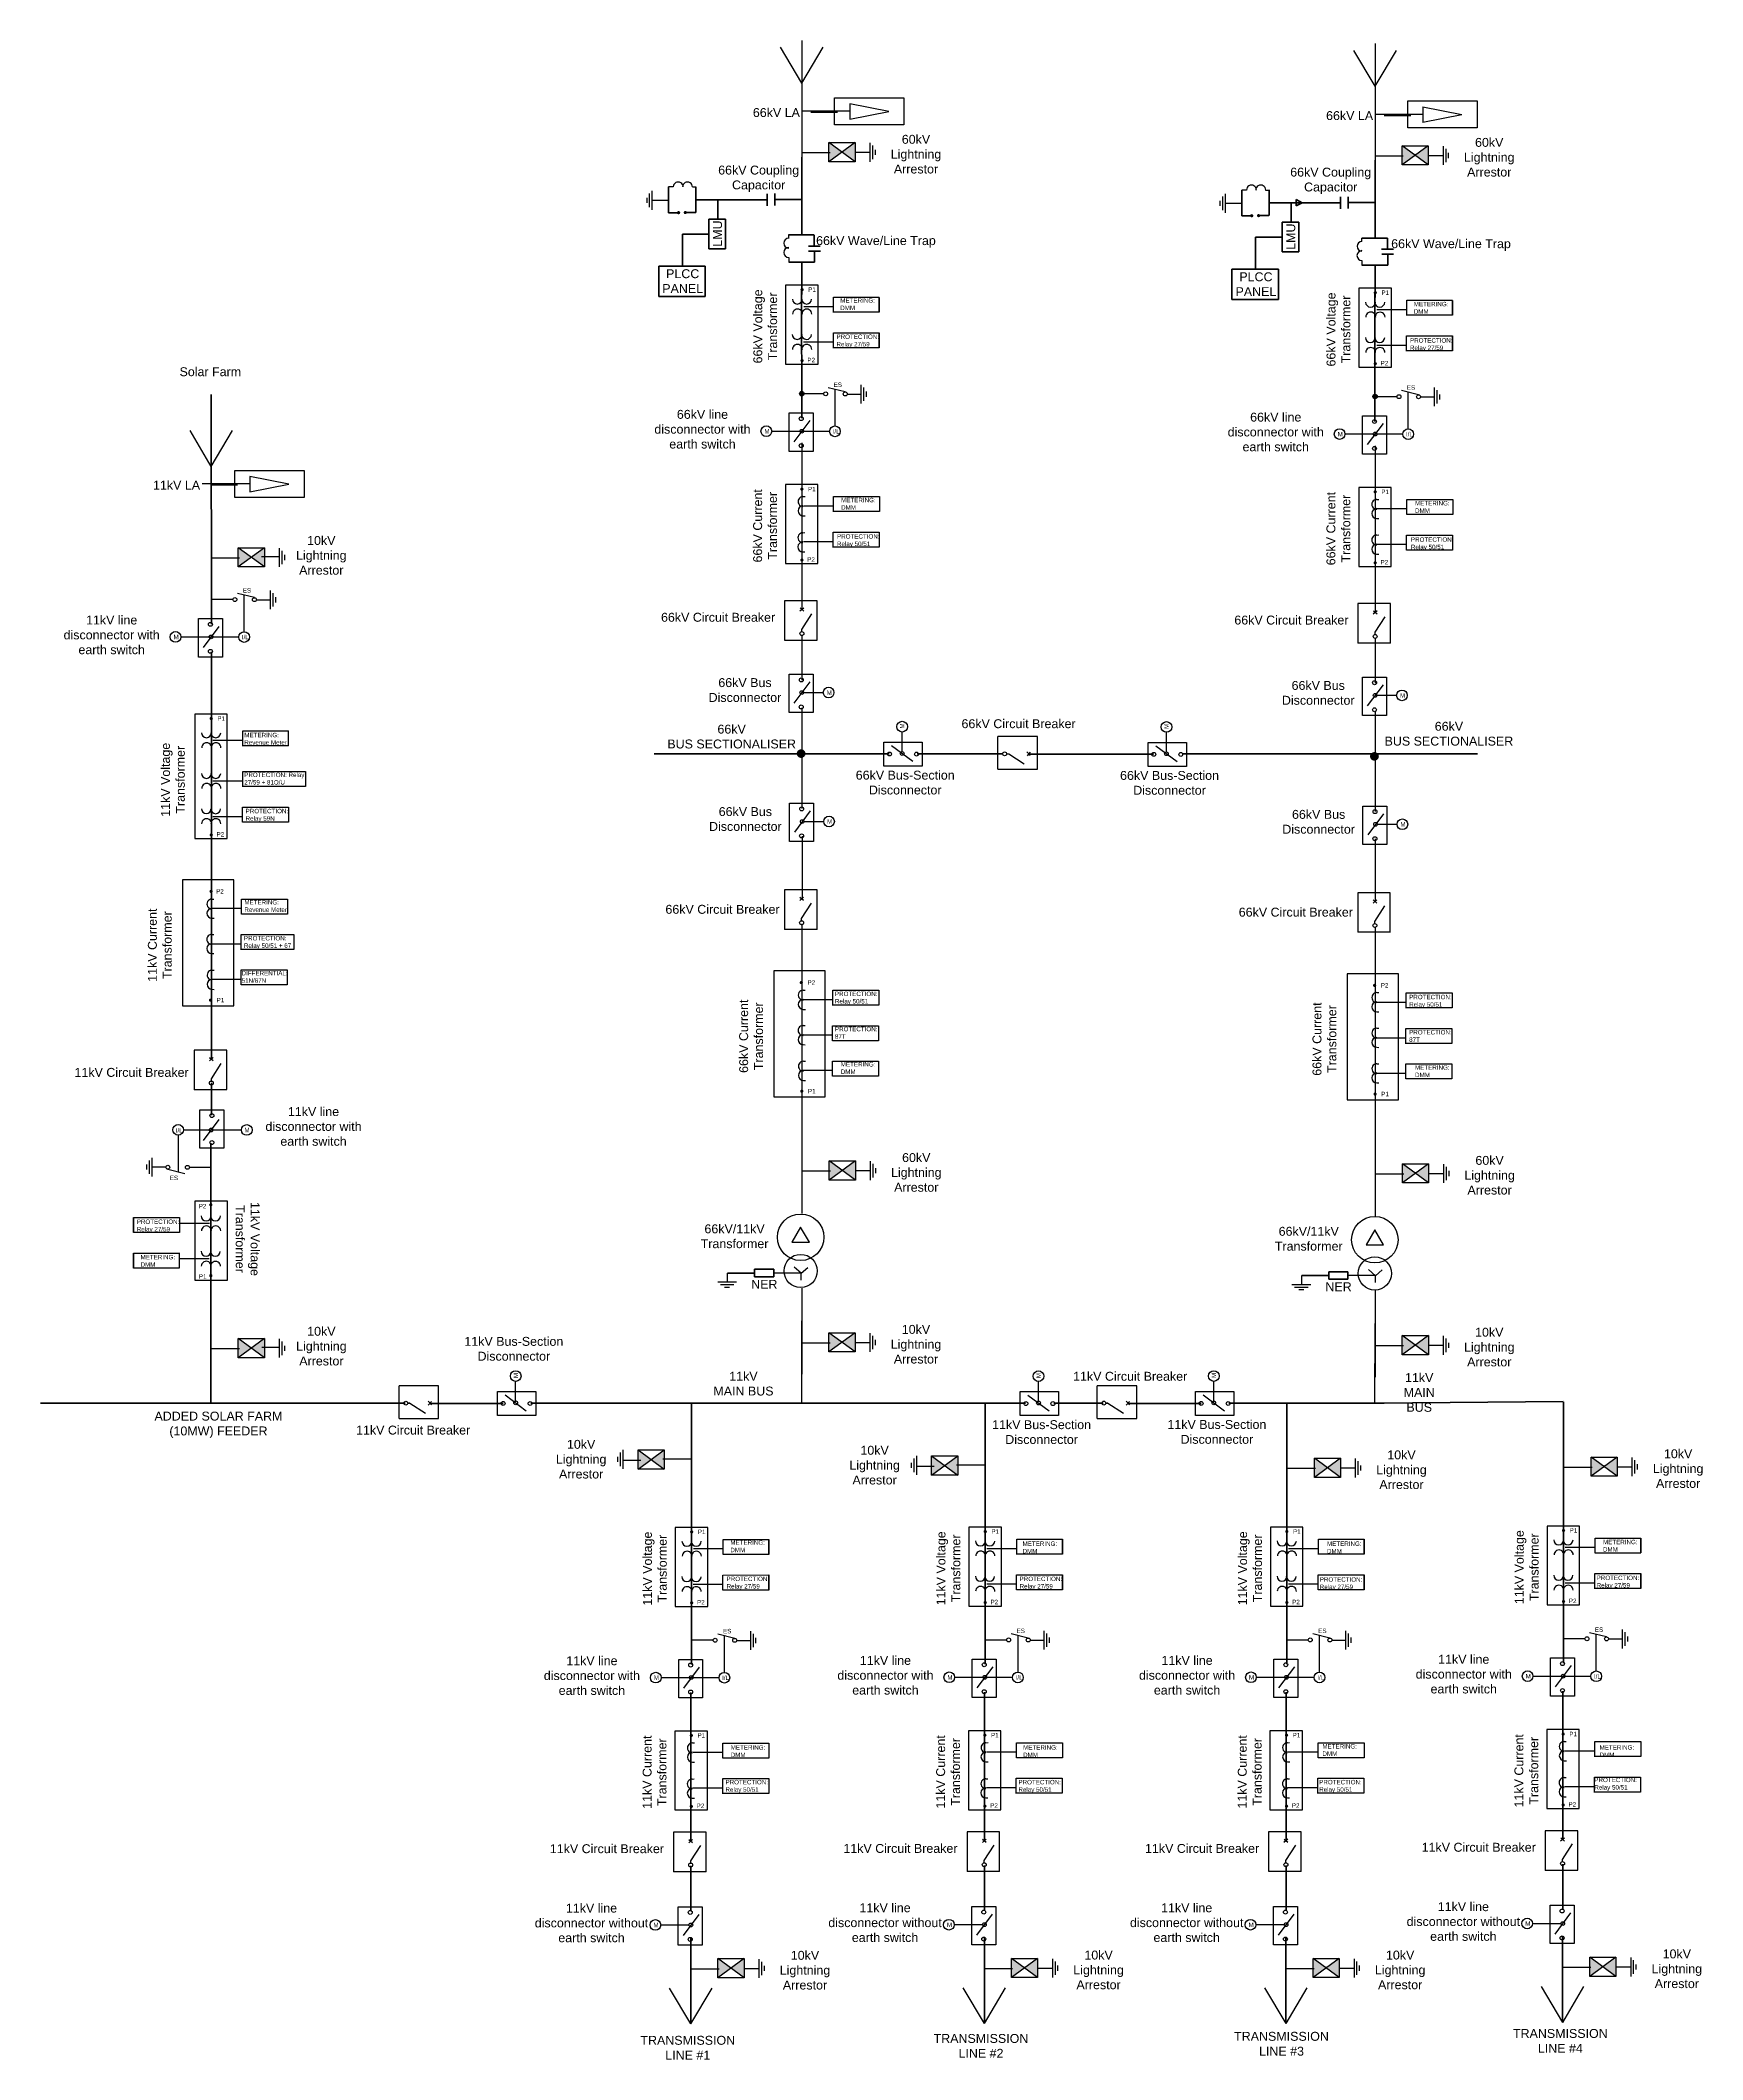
# Model space of a CAD drawing. Header units: millimetres. Extents: x 2286 to 2753, y 1507 to 2073.
import ezdxf

# ---------------------------------------------------------------- set-up
doc = ezdxf.new("R2010")
doc.units = ezdxf.units.MM
doc.layers.add('Equipment', color=150, linetype='Continuous')
doc.layers.add('LT line', color=3, linetype='Continuous')
doc.styles.get("Standard").update_dxf_attribs({"font": 'arial.ttf'})

# ---------------------------------------------------------------- blocks, each defined once
blk = doc.blocks.new('Line Disconnector with ES')
for p, q in [((2660.9, 1973.3), (2667.02, 1973.3)), ((2673.07, 1973.75), (2668.3, 1974.93)), ((2670.19, 1964.21), (2670.19, 1974.41)), ((2673.56, 1973.17), (2677.54, 1973.17)), ((2652.39, 1962.77), (2668.7, 1962.77))]:
    blk.add_line(p, q)
for centre in [(2650.92, 1962.74), (2670.17, 1962.71)]:
    blk.add_circle(centre, 1.5)
at = {"layer": 'Equipment', "color": 0}
blk.add_line((2663.1, 1965.71), (2658.68, 1959.77), dxfattribs=at)
blk.add_lwpolyline([(2657.35, 1967.86), (2664.07, 1967.86), (2664.07, 1957.1), (2657.35, 1957.1)], close=True, dxfattribs=at)
for centre, radius in [((2667.57, 1973.23), 0.55), ((2673.07, 1973.19), 0.55), ((2660.71, 1966.26), 0.55), ((2660.89, 1962.74), 0.525), ((2660.71, 1958.7), 0.55)]:
    blk.add_circle(centre, radius, dxfattribs=at)
at = {"layer": 'LT line', "color": 0}
for p, q in [((2677.57, 1970.51), (2677.57, 1975.79)), ((2678.31, 1971.26), (2678.31, 1975.04)), ((2679.04, 1972.43), (2679.04, 1973.87))]:
    blk.add_line(p, q, dxfattribs=at)
at = {"char_height": 1.25, "attachment_point": 1}
for s, width, insert in [('ES', 0.4788, (2669.8, 1976.41)), ('M', 0.4788, (2650.37, 1963.35)), ('I/L', 1.25, (2669.53, 1963.32))]:
    blk.add_mtext_dynamic_manual_height_columns(s, width=width, gutter_width=6.25, heights=[0], dxfattribs=dict(at, insert=insert))
blk = doc.blocks.new('Circuit Breaker')
for p, q in [((2665.22, 1915.17), (2656.07, 1915.17)), ((2656.07, 1915.17), (2656.07, 1904.06)), ((2665.22, 1904.09), (2665.22, 1915.17)), ((2661.41, 1913.13), (2660.37, 1912.21)), ((2660.4, 1913.15), (2661.42, 1912.25)), ((2660.9, 1907.13), (2663.7, 1911.47)), ((2665.22, 1904.06), (2656.07, 1904.06)), ((2660.9, 1906.42), (2660.9, 1907.13))]:
    blk.add_line(p, q)
at = {"layer": 'Equipment', "color": 0}
blk.add_circle((2660.9, 1905.96), 0.55, dxfattribs=at)
blk = doc.blocks.new('Line Disconnector')
blk.add_line((2661.32, 1853.26), (2667.01, 1853.26))
blk.add_circle((2668.52, 1853.23), 1.5)
at = {"layer": 'Equipment', "color": 0}
blk.add_line((2663.21, 1856.2), (2658.8, 1850.26), dxfattribs=at)
blk.add_lwpolyline([(2657.46, 1858.35), (2664.18, 1858.35), (2664.18, 1847.59), (2657.46, 1847.59)], close=True, dxfattribs=at)
for centre in [(2660.84, 1856.78), (2660.82, 1849.19)]:
    blk.add_circle(centre, 0.55, dxfattribs=at)
at = {"insert": (2667.97, 1853.84), "char_height": 1.25, "attachment_point": 1}
blk.add_mtext_dynamic_manual_height_columns('M', width=0.4788, gutter_width=6.25, heights=[0], dxfattribs=at)
blk = doc.blocks.new('Current Transformer')
for p, q in [((2661.31, 1944.39), (2661.9, 1944.41)), ((2661.31, 1939.03), (2661.93, 1939.01))]:
    blk.add_line(p, q)
at = {"layer": 'Equipment', "color": 0}
for centre, radius, start, end in [((2661.31, 1943.02), 1.38, 89.3953, 270.4059), ((2661.32, 1940.42), 1.39, 89.9015, 269.9015)]:
    blk.add_arc(centre, radius, start, end, dxfattribs=at)
blk = doc.blocks.new('LMU')
h = blk.add_hatch(color=256)
h.dxf.hatch_style = 1
h.paths.add_polyline_path([(2626.3, 2024.44, 0.417585), (2625.82, 2023.99, 0.417585), (2626.3, 2023.54)])
h.paths.add_polyline_path([(2626.3, 2024.44), (2626.3, 2023.54, 0.395562), (2626.75, 2023.99, 0.395562)])
h = blk.add_hatch(color=256)
h.dxf.hatch_style = 1
h.paths.add_polyline_path([(2628.21, 2024.47, 0.417585), (2627.73, 2024.02, 0.417585), (2628.21, 2023.56)])
h.paths.add_polyline_path([(2628.21, 2024.47), (2628.21, 2023.56, 0.395562), (2628.66, 2024.02, 0.395562)])
for p, q in [((2624.76, 2031.2), (2623.49, 2031.2)), ((2630.16, 2031.2), (2631.11, 2031.2)), ((2623.5, 2027.43), (2618.84, 2027.43))]:
    blk.add_line(p, q)
at = {"lineweight": 35}
for p, q in [((2623.5, 2023.97), (2623.5, 2031.2)), ((2631.11, 2031.21), (2631.11, 2024.01)), ((2640.37, 2027.6), (2638.74, 2028.57)), ((2638.74, 2028.57), (2638.74, 2026.77)), ((2626.6, 2023.97), (2623.5, 2023.97)), ((2627.99, 2024.01), (2631.09, 2024.01)), ((2640.43, 2027.61), (2631.12, 2027.61)), ((2637.32, 2027.58), (2637.32, 2022.08)), ((2638.74, 2026.77), (2640.37, 2027.62)), ((2639.47, 2022.18), (2634.76, 2022.18)), ((2634.76, 2022.16), (2634.76, 2013.84)), ((2637.32, 2022.18), (2639.47, 2022.18)), ((2639.47, 2013.84), (2639.47, 2022.16)), ((2634.76, 2013.84), (2639.47, 2013.84))]:
    blk.add_line(p, q, dxfattribs=at)
at = {"layer": 'Equipment', "color": 0}
for centre in [(2626.19, 2031.2), (2628.8, 2031.19)]:
    blk.add_arc(centre, 1.39, 359.9015, 179.9015, dxfattribs=at)
at = {"layer": 'LT line', "color": 0}
for p, q in [((2618.07, 2029.34), (2618.07, 2025.56)), ((2618.81, 2030.09), (2618.81, 2024.81)), ((2617.34, 2028.17), (2617.34, 2026.73))]:
    blk.add_line(p, q, dxfattribs=at)
at = {"insert": (2635.97, 2013.08), "char_height": 2.5, "attachment_point": 1, "rotation": 90}
blk.add_mtext_dynamic_manual_height_columns('\\pxqc;LMU', width=10.0734, gutter_width=12.5, heights=[3.82], dxfattribs=at)
blk = doc.blocks.new('PLCC')
at = {"lineweight": 35}
for p, q in [((2633.75, 2008.97), (2620.72, 2008.97)), ((2620.72, 2008.97), (2620.72, 2000.48)), ((2633.75, 2000.48), (2633.75, 2008.97)), ((2620.72, 2000.48), (2633.75, 2000.48))]:
    blk.add_line(p, q, dxfattribs=at)
at = {"insert": (2621.64, 2008.11), "char_height": 2.5, "attachment_point": 1}
blk.add_mtext_dynamic_manual_height_columns('\\pxqc;PLCC PANEL', width=11.6038, gutter_width=12.5, heights=[7.54], dxfattribs=at)
blk = doc.blocks.new('Voltage Transformer')
at = {"layer": 'Equipment', "color": 0}
for centre, start, end in [((2659.59, 1999.74), 179.9015, 359.9015), ((2659.66, 1995.54), 359.9015, 179.9015), ((2662.2, 1999.74), 179.9015, 359.9015), ((2662.27, 1995.53), 359.9015, 179.9015)]:
    blk.add_arc(centre, 1.39, start, end, dxfattribs=at)
blk = doc.blocks.new('Wave Trap')
at = {"lineweight": 35}
for p, q in [((2657.17, 2017.73), (2664.37, 2017.73)), ((2664.37, 2014.6), (2664.37, 2017.71)), ((2662.7, 2014.6), (2666.03, 2014.6)), ((2666.08, 2013.22), (2662.75, 2013.22)), ((2664.41, 2013.22), (2664.41, 2010.12)), ((2664.41, 2010.12), (2657.18, 2010.12))]:
    blk.add_line(p, q, dxfattribs=at)
for p, q in [((2657.18, 2016.78), (2657.18, 2017.73)), ((2657.18, 2011.38), (2657.18, 2010.1))]:
    blk.add_line(p, q)
at = {"layer": 'Equipment', "color": 0}
for centre in [(2657.19, 2015.41), (2657.18, 2012.8)]:
    blk.add_arc(centre, 1.39, 89.9015, 269.9015, dxfattribs=at)
blk = doc.blocks.new('Coupling capacitor')
at = {"lineweight": 35}
for p, q in [((2651.16, 2025.94), (2651.16, 2029.28)), ((2653.32, 2029.33), (2653.32, 2025.99)), ((2637.45, 2027.61), (2651.04, 2027.61)), ((2653.32, 2027.66), (2660.83, 2027.66))]:
    blk.add_line(p, q, dxfattribs=at)
blk = doc.blocks.new('NER')
at = {"lineweight": 35}
for p, q in [((2647.92, 1726.6), (2640.28, 1726.6)), ((2647.9, 1725.6), (2647.9, 1727.68)), ((2647.9, 1727.68), (2653.27, 1727.68)), ((2653.27, 1725.6), (2647.9, 1725.6)), ((2653.27, 1727.68), (2653.27, 1725.6)), ((2653.91, 1726.6), (2653.91, 1726.6))]:
    blk.add_line(p, q, dxfattribs=at)
blk.add_line((2660.96, 1726.62), (2653.28, 1726.61))
at = {"insert": (2642.41, 1724.73), "char_height": 2.5, "attachment_point": 1}
blk.add_mtext_dynamic_manual_height_columns('\\pxqc;NER', width=16.4088, gutter_width=12.5, heights=[0], dxfattribs=at)
blk = doc.blocks.new('DMM')
for p, q in [((2508.95, 1996.86), (2508.95, 2001.12)), ((2508.95, 2001.12), (2521.78, 2001.12)), ((2521.78, 1996.91), (2508.95, 1996.91))]:
    blk.add_line(p, q)
at = {"lineweight": 35}
blk.add_line((2521.78, 2001.09), (2521.78, 1996.93), dxfattribs=at)
at = {"insert": (2510.83, 2000.85), "char_height": 1.25, "width": 8.9777, "attachment_point": 1}
blk.add_mtext('METERING: DMM', dxfattribs=at)
blk = doc.blocks.new('Relay 27 59')
for p, q in [((2508.9, 1991.14), (2521.78, 1991.15)), ((2508.9, 1986.87), (2508.9, 1991.14)), ((2521.78, 1986.92), (2508.9, 1986.93))]:
    blk.add_line(p, q)
at = {"lineweight": 35}
blk.add_line((2521.78, 1991.15), (2521.78, 1986.92), dxfattribs=at)
at = {"insert": (2509.77, 1990.66), "char_height": 1.25, "width": 11.1698, "attachment_point": 1}
blk.add_mtext('PROTECTION: Relay 27/59', dxfattribs=at)
blk = doc.blocks.new('Relay 50 51')
for p, q in [((2508.85, 1930.92), (2508.85, 1935.18)), ((2508.85, 1935.18), (2521.76, 1935.18)), ((2521.76, 1935.18), (2521.76, 1930.97)), ((2521.76, 1930.97), (2508.85, 1930.97))]:
    blk.add_line(p, q)
at = {"insert": (2509.92, 1934.64), "char_height": 1.25, "width": 11.1698, "attachment_point": 1}
blk.add_mtext('PROTECTION: Relay 50/51', dxfattribs=at)
blk = doc.blocks.new('87T')
for p, q in [((2508.69, 1792.45), (2508.69, 1796.72)), ((2508.69, 1796.72), (2521.6, 1796.72)), ((2521.6, 1796.72), (2521.6, 1792.51)), ((2521.6, 1792.51), (2508.69, 1792.51))]:
    blk.add_line(p, q)
at = {"insert": (2509.34, 1796.41), "char_height": 1.25, "width": 11.1698, "attachment_point": 1}
blk.add_mtext('PROTECTION: 87T', dxfattribs=at)
blk = doc.blocks.new('Revenue Meter')
for p, q in [((2343.2, 1875.18), (2343.2, 1879.45)), ((2343.2, 1879.45), (2356.02, 1879.45)), ((2355.98, 1879.45), (2355.98, 1875.24)), ((2356.02, 1875.24), (2343.2, 1875.24))]:
    blk.add_line(p, q)
at = {"insert": (2343.64, 1878.9), "char_height": 1.25, "width": 16.4983, "attachment_point": 1}
blk.add_mtext('METERING: Revenue Meter', dxfattribs=at)
blk = doc.blocks.new('relay 27 59 and 81 OU')
for p, q in [((2343.2, 1863.78), (2343.2, 1868.04)), ((2343.2, 1868.04), (2360.79, 1868.04)), ((2360.79, 1868.04), (2360.79, 1863.83)), ((2360.79, 1863.83), (2343.2, 1863.83))]:
    blk.add_line(p, q)
at = {"insert": (2343.63, 1867.73), "char_height": 1.25, "width": 18.2157, "attachment_point": 1}
blk.add_mtext('PROTECTION: Relay 27/59 + 81O/U', dxfattribs=at)
blk = doc.blocks.new('Relay 59N')
for p, q in [((2343.14, 1858.05), (2356.02, 1858.07)), ((2343.14, 1853.79), (2343.14, 1858.05)), ((2356.02, 1853.84), (2343.14, 1853.85)), ((2356.04, 1858.07), (2356.04, 1853.84))]:
    blk.add_line(p, q)
at = {"insert": (2344.01, 1857.58), "char_height": 1.25, "width": 11.1698, "attachment_point": 1}
blk.add_mtext('PROTECTION: Relay 59N', dxfattribs=at)
blk = doc.blocks.new('Relay 50 51 and 67')
for p, q in [((2342.8, 1818.02), (2342.8, 1822.29)), ((2342.8, 1822.29), (2357.51, 1822.29)), ((2357.51, 1822.29), (2357.51, 1818.08)), ((2357.51, 1818.08), (2342.8, 1818.08))]:
    blk.add_line(p, q)
at = {"insert": (2343.54, 1821.9), "char_height": 1.25, "width": 15.792, "attachment_point": 1}
blk.add_mtext('PROTECTION: Relay 50/51 + 67', dxfattribs=at)
blk = doc.blocks.new('Differential 51N 87')
for p, q in [((2342.75, 1808.18), (2342.75, 1812.39)), ((2342.79, 1812.39), (2355.7, 1812.39)), ((2355.7, 1808.18), (2342.79, 1808.18)), ((2355.7, 1812.39), (2355.7, 1808.18))]:
    blk.add_line(p, q)
at = {"insert": (2342.88, 1812.11), "char_height": 1.25, "width": 11.1698, "attachment_point": 1}
blk.add_mtext('DIFFERENTIAL: 51N/87N', dxfattribs=at)

msp = doc.modelspace()

# ---------------------------------------------------------------- hatches: boundary and pattern name
h = msp.add_hatch(color=256)
h.dxf.hatch_style = 1
h.paths.add_polyline_path([(2465.49, 2025.31, 0.417585), (2465, 2024.85, 0.417585), (2465.49, 2024.4)])
h.paths.add_polyline_path([(2465.49, 2025.31), (2465.49, 2024.4, 0.395562), (2465.94, 2024.85, 0.395562)])
h = msp.add_hatch(color=256)
h.dxf.hatch_style = 1
h.paths.add_polyline_path([(2467.4, 2025.33, 0.417585), (2466.91, 2024.88, 0.417585), (2467.4, 2024.43)])
h.paths.add_polyline_path([(2467.4, 2025.33), (2467.4, 2024.43, 0.395562), (2467.84, 2024.88, 0.395562)])
h = msp.add_hatch(color=256)
h.dxf.hatch_style = 1
h.paths.add_polyline_path([(2500.14, 2003.7, 0.417585), (2499.65, 2003.24, 0.417585), (2500.14, 2002.79)])
h.paths.add_polyline_path([(2500.14, 2003.7), (2500.14, 2002.79, 0.395562), (2500.59, 2003.24, 0.395562)])
h = msp.add_hatch(color=256)
h.dxf.hatch_style = 1
h.paths.add_polyline_path([(2660.95, 2002.83, 0.417585), (2660.47, 2002.38, 0.417585), (2660.95, 2001.93)])
h.paths.add_polyline_path([(2660.95, 2002.83), (2660.95, 2001.93, 0.395562), (2661.4, 2002.38, 0.395562)])
h = msp.add_hatch(color=256)
h.dxf.hatch_style = 1
h.paths.add_polyline_path([(2500.14, 1983.79, 0.417585), (2499.65, 1983.33, 0.417585), (2500.14, 1982.88)])
h.paths.add_polyline_path([(2500.14, 1983.79), (2500.14, 1982.88, 0.395562), (2500.59, 1983.33, 0.395562)])
h = msp.add_hatch(color=256)
h.dxf.hatch_style = 1
h.paths.add_polyline_path([(2660.95, 1982.92, 0.417585), (2660.47, 1982.47, 0.417585), (2660.95, 1982.02)])
h.paths.add_polyline_path([(2660.95, 1982.92), (2660.95, 1982.02, 0.395562), (2661.4, 1982.47, 0.395562)])
h = msp.add_hatch(color=256)
h.dxf.hatch_style = 1
h.paths.add_polyline_path([(2500.06, 1974.67, 0.417585), (2499.42, 1974.06, 0.417585), (2500.06, 1973.46)])
h.paths.add_polyline_path([(2500.06, 1974.67), (2500.06, 1973.46, 0.395562), (2500.66, 1974.06, 0.395562)])
h = msp.add_hatch(color=256)
h.dxf.hatch_style = 1
h.paths.add_polyline_path([(2660.89, 1973.89, 0.417585), (2660.25, 1973.28, 0.417585), (2660.89, 1972.68)])
h.paths.add_polyline_path([(2660.89, 1973.89), (2660.89, 1972.68, 0.395562), (2661.49, 1973.28, 0.395562)])
h = msp.add_hatch(color=256)
h.dxf.hatch_style = 1
h.paths.add_polyline_path([(2500.09, 1947.74, 0.417585), (2499.61, 1947.29, 0.417585), (2500.09, 1946.83)])
h.paths.add_polyline_path([(2500.09, 1947.74), (2500.09, 1946.83, 0.395562), (2500.54, 1947.29, 0.395562)])
h = msp.add_hatch(color=256)
h.dxf.hatch_style = 1
h.paths.add_polyline_path([(2660.93, 1946.96, 0.417585), (2660.44, 1946.5, 0.417585), (2660.93, 1946.05)])
h.paths.add_polyline_path([(2660.93, 1946.96), (2660.93, 1946.05, 0.395562), (2661.37, 1946.5, 0.395562)])
h = msp.add_hatch(color=256)
h.dxf.hatch_style = 1
h.paths.add_polyline_path([(2500.09, 1927.83, 0.417585), (2499.61, 1927.38, 0.417585), (2500.09, 1926.92)])
h.paths.add_polyline_path([(2500.09, 1927.83), (2500.09, 1926.92, 0.395562), (2500.54, 1927.38, 0.395562)])
h = msp.add_hatch(color=256)
h.dxf.hatch_style = 1
h.paths.add_polyline_path([(2660.93, 1927.05, 0.417585), (2660.44, 1926.59, 0.417585), (2660.93, 1926.14)])
h.paths.add_polyline_path([(2660.93, 1927.05), (2660.93, 1926.14, 0.395562), (2661.37, 1926.59, 0.395562)])
h = msp.add_hatch(color=256)
h.dxf.hatch_style = 1
h.paths.add_polyline_path([(2334.38, 1883.36, 0.417585), (2333.9, 1882.9, 0.417585), (2334.38, 1882.45)])
h.paths.add_polyline_path([(2334.38, 1883.36), (2334.38, 1882.45, 0.395562), (2334.83, 1882.9, 0.395562)])
h = msp.add_hatch(color=256)
h.dxf.hatch_style = 1
h.paths.add_polyline_path([(2499.9, 1874.28, 0.417585), (2498.61, 1873.08, 0.417585), (2499.9, 1871.87)])
h.paths.add_polyline_path([(2499.9, 1874.28), (2499.9, 1871.87, 0.395562), (2501.1, 1873.08, 0.395562)])
h = msp.add_hatch(color=256)
h.dxf.hatch_style = 1
h.paths.add_polyline_path([(2660.74, 1873.5, 0.417585), (2659.45, 1872.29, 0.417585), (2660.74, 1871.08)])
h.paths.add_polyline_path([(2660.74, 1873.5), (2660.74, 1871.08, 0.395562), (2661.93, 1872.29, 0.395562)])
h = msp.add_hatch(color=256)
h.dxf.hatch_style = 1
h.paths.add_polyline_path([(2334.38, 1850.7, 0.417585), (2333.9, 1850.25, 0.417585), (2334.38, 1849.8)])
h.paths.add_polyline_path([(2334.38, 1850.7), (2334.38, 1849.8, 0.395562), (2334.83, 1850.25, 0.395562)])
h = msp.add_hatch(color=256)
h.dxf.hatch_style = 1
h.paths.add_polyline_path([(2334.35, 1834.85, 0.417585), (2333.86, 1834.39, 0.417585), (2334.35, 1833.94)])
h.paths.add_polyline_path([(2334.35, 1834.85), (2334.35, 1833.94, 0.395562), (2334.8, 1834.39, 0.395562)])
h = msp.add_hatch(color=256)
h.dxf.hatch_style = 1
h.paths.add_polyline_path([(2499.93, 1809.28, 0.417585), (2499.45, 1808.82, 0.417585), (2499.93, 1808.37)])
h.paths.add_polyline_path([(2499.93, 1809.28), (2499.93, 1808.37, 0.395562), (2500.38, 1808.82, 0.395562)])
h = msp.add_hatch(color=256)
h.dxf.hatch_style = 1
h.paths.add_polyline_path([(2660.76, 1808.49, 0.417585), (2660.28, 1808.04, 0.417585), (2660.76, 1807.59)])
h.paths.add_polyline_path([(2660.76, 1808.49), (2660.76, 1807.59, 0.395562), (2661.21, 1808.04, 0.395562)])
h = msp.add_hatch(color=256)
h.dxf.hatch_style = 1
h.paths.add_polyline_path([(2334.18, 1804.35, 0.417585), (2333.69, 1803.9, 0.417585), (2334.18, 1803.45)])
h.paths.add_polyline_path([(2334.18, 1804.35), (2334.18, 1803.45, 0.395562), (2334.62, 1803.9, 0.395562)])
h = msp.add_hatch(color=256)
h.dxf.hatch_style = 1
h.paths.add_polyline_path([(2500.07, 1778.79, 0.417585), (2499.58, 1778.33, 0.417585), (2500.07, 1777.88)])
h.paths.add_polyline_path([(2500.07, 1778.79), (2500.07, 1777.88, 0.395562), (2500.52, 1778.33, 0.395562)])
h = msp.add_hatch(color=256)
h.dxf.hatch_style = 1
h.paths.add_polyline_path([(2660.9, 1778, 0.417585), (2660.42, 1777.55, 0.417585), (2660.9, 1777.09)])
h.paths.add_polyline_path([(2660.9, 1778), (2660.9, 1777.09, 0.395562), (2661.35, 1777.55, 0.395562)])
h = msp.add_hatch(color=256)
h.dxf.hatch_style = 1
h.paths.add_polyline_path([(2334.22, 1746.04, 0.417585), (2334.71, 1746.49, 0.417585), (2334.22, 1746.95)])
h.paths.add_polyline_path([(2334.22, 1746.04), (2334.22, 1746.95, 0.395562), (2333.77, 1746.49, 0.395562)])
h = msp.add_hatch(color=256)
h.dxf.hatch_style = 1
h.paths.add_polyline_path([(2334.22, 1726.13, 0.417585), (2334.71, 1726.58, 0.417585), (2334.22, 1727.04)])
h.paths.add_polyline_path([(2334.22, 1726.13), (2334.22, 1727.04, 0.395562), (2333.77, 1726.58, 0.395562)])
h = msp.add_hatch(color=256)
h.dxf.hatch_style = 1
h.paths.add_polyline_path([(2469.18, 1655.15, 0.417585), (2468.69, 1654.7, 0.417585), (2469.18, 1654.25)])
h.paths.add_polyline_path([(2469.18, 1655.15), (2469.18, 1654.25, 0.395562), (2469.62, 1654.7, 0.395562)])
h = msp.add_hatch(color=256)
h.dxf.hatch_style = 1
h.paths.add_polyline_path([(2551.53, 1655.24, 0.417585), (2551.04, 1654.78, 0.417585), (2551.53, 1654.33)])
h.paths.add_polyline_path([(2551.53, 1655.24), (2551.53, 1654.33, 0.395562), (2551.98, 1654.78, 0.395562)])
h = msp.add_hatch(color=256)
h.dxf.hatch_style = 1
h.paths.add_polyline_path([(2636.14, 1655.24, 0.417585), (2635.66, 1654.78, 0.417585), (2636.14, 1654.33)])
h.paths.add_polyline_path([(2636.14, 1655.24), (2636.14, 1654.33, 0.395562), (2636.59, 1654.78, 0.395562)])
h = msp.add_hatch(color=256)
h.dxf.hatch_style = 1
h.paths.add_polyline_path([(2713.76, 1655.56, 0.417585), (2713.28, 1655.1, 0.417585), (2713.76, 1654.65)])
h.paths.add_polyline_path([(2713.76, 1655.56), (2713.76, 1654.65, 0.395562), (2714.21, 1655.1, 0.395562)])
h = msp.add_hatch(color=256)
h.dxf.hatch_style = 1
h.paths.add_polyline_path([(2469.18, 1635.25, 0.417585), (2468.69, 1634.79, 0.417585), (2469.18, 1634.34)])
h.paths.add_polyline_path([(2469.18, 1635.25), (2469.18, 1634.34, 0.395562), (2469.62, 1634.79, 0.395562)])
h = msp.add_hatch(color=256)
h.dxf.hatch_style = 1
h.paths.add_polyline_path([(2551.53, 1635.33, 0.417585), (2551.04, 1634.88, 0.417585), (2551.53, 1634.42)])
h.paths.add_polyline_path([(2551.53, 1635.33), (2551.53, 1634.42, 0.395562), (2551.98, 1634.88, 0.395562)])
h = msp.add_hatch(color=256)
h.dxf.hatch_style = 1
h.paths.add_polyline_path([(2636.15, 1635.33, 0.417585), (2635.66, 1634.88, 0.417585), (2636.15, 1634.42)])
h.paths.add_polyline_path([(2636.15, 1635.33), (2636.15, 1634.42, 0.395562), (2636.59, 1634.88, 0.395562)])
h = msp.add_hatch(color=256)
h.dxf.hatch_style = 1
h.paths.add_polyline_path([(2713.76, 1635.65, 0.417585), (2713.28, 1635.19, 0.417585), (2713.76, 1634.74)])
h.paths.add_polyline_path([(2713.76, 1635.65), (2713.76, 1634.74, 0.395562), (2714.21, 1635.19, 0.395562)])
h = msp.add_hatch(color=256)
h.dxf.hatch_style = 1
h.paths.add_polyline_path([(2469.08, 1598.04, 0.417585), (2468.59, 1597.58, 0.417585), (2469.08, 1597.13)])
h.paths.add_polyline_path([(2469.08, 1598.04), (2469.08, 1597.13, 0.395562), (2469.53, 1597.58, 0.395562)])
h = msp.add_hatch(color=256)
h.dxf.hatch_style = 1
h.paths.add_polyline_path([(2551.43, 1598.12, 0.417585), (2550.95, 1597.67, 0.417585), (2551.43, 1597.21)])
h.paths.add_polyline_path([(2551.43, 1598.12), (2551.43, 1597.21, 0.395562), (2551.88, 1597.67, 0.395562)])
h = msp.add_hatch(color=256)
h.dxf.hatch_style = 1
h.paths.add_polyline_path([(2636.05, 1598.12, 0.417585), (2635.56, 1597.67, 0.417585), (2636.05, 1597.21)])
h.paths.add_polyline_path([(2636.05, 1598.12), (2636.05, 1597.21, 0.395562), (2636.5, 1597.67, 0.395562)])
h = msp.add_hatch(color=256)
h.dxf.hatch_style = 1
h.paths.add_polyline_path([(2713.67, 1598.44, 0.417585), (2713.18, 1597.98, 0.417585), (2713.67, 1597.53)])
h.paths.add_polyline_path([(2713.67, 1598.44), (2713.67, 1597.53, 0.395562), (2714.11, 1597.98, 0.395562)])
h = msp.add_hatch(color=256)
h.dxf.hatch_style = 1
h.paths.add_polyline_path([(2469.08, 1578.13, 0.417585), (2468.59, 1577.67, 0.417585), (2469.08, 1577.22)])
h.paths.add_polyline_path([(2469.08, 1578.13), (2469.08, 1577.22, 0.395562), (2469.53, 1577.67, 0.395562)])
h = msp.add_hatch(color=256)
h.dxf.hatch_style = 1
h.paths.add_polyline_path([(2551.43, 1578.21, 0.417585), (2550.95, 1577.76, 0.417585), (2551.43, 1577.3)])
h.paths.add_polyline_path([(2551.43, 1578.21), (2551.43, 1577.3, 0.395562), (2551.88, 1577.76, 0.395562)])
h = msp.add_hatch(color=256)
h.dxf.hatch_style = 1
h.paths.add_polyline_path([(2636.05, 1578.21, 0.417585), (2635.56, 1577.76, 0.417585), (2636.05, 1577.3)])
h.paths.add_polyline_path([(2636.05, 1578.21), (2636.05, 1577.3, 0.395562), (2636.5, 1577.76, 0.395562)])
h = msp.add_hatch(color=256)
h.dxf.hatch_style = 1
h.paths.add_polyline_path([(2713.67, 1578.53, 0.417585), (2713.18, 1578.08, 0.417585), (2713.67, 1577.62)])
h.paths.add_polyline_path([(2713.67, 1578.53), (2713.67, 1577.62, 0.395562), (2714.12, 1578.08, 0.395562)])
at = {"layer": 'Equipment'}
h = msp.add_hatch(color=0, dxfattribs=at)
h.dxf.hatch_style = 1
h.paths.add_polyline_path([(2514.98, 2044.5), (2511.3, 2041.8), (2514.98, 2039.11)])
h.paths.add_polyline_path([(2511.3, 2041.8), (2507.63, 2044.5), (2507.63, 2039.11)])
h = msp.add_hatch(color=0, dxfattribs=at)
h.dxf.hatch_style = 1
h.paths.add_polyline_path([(2675.8, 2043.64), (2672.12, 2040.94), (2675.8, 2038.25)])
h.paths.add_polyline_path([(2672.12, 2040.94), (2668.45, 2043.64), (2668.45, 2038.25)])
h = msp.add_hatch(color=0, dxfattribs=at)
h.dxf.hatch_style = 1
h.paths.add_polyline_path([(2349.28, 1930.85), (2345.6, 1928.15), (2349.28, 1925.46)])
h.paths.add_polyline_path([(2345.6, 1928.15), (2341.92, 1930.85), (2341.92, 1925.46)])
h = msp.add_hatch(color=0, dxfattribs=at)
h.dxf.hatch_style = 1
h.paths.add_polyline_path([(2515.07, 1758.8), (2511.39, 1756.1), (2515.07, 1753.41)])
h.paths.add_polyline_path([(2511.39, 1756.1), (2507.71, 1758.8), (2507.71, 1753.41)])
h = msp.add_hatch(color=0, dxfattribs=at)
h.dxf.hatch_style = 1
h.paths.add_polyline_path([(2675.9, 1758.01), (2672.22, 1755.32), (2675.9, 1752.62)])
h.paths.add_polyline_path([(2672.22, 1755.32), (2668.55, 1758.01), (2668.55, 1752.62)])
h = msp.add_hatch(color=0, dxfattribs=at)
h.dxf.hatch_style = 1
h.paths.add_polyline_path([(2349.3, 1708.96), (2345.63, 1706.27), (2349.3, 1703.57)])
h.paths.add_polyline_path([(2345.63, 1706.27), (2341.95, 1708.96), (2341.95, 1703.57)])
h = msp.add_hatch(color=0, dxfattribs=at)
h.dxf.hatch_style = 1
h.paths.add_polyline_path([(2514.98, 1710.58), (2511.3, 1707.89), (2514.98, 1705.19)])
h.paths.add_polyline_path([(2511.3, 1707.89), (2507.63, 1710.58), (2507.63, 1705.19)])
h = msp.add_hatch(color=0, dxfattribs=at)
h.dxf.hatch_style = 1
h.paths.add_polyline_path([(2675.81, 1709.8), (2672.13, 1707.1), (2675.81, 1704.41)])
h.paths.add_polyline_path([(2672.13, 1707.1), (2668.46, 1709.8), (2668.46, 1704.41)])
h = msp.add_hatch(color=0, dxfattribs=at)
h.dxf.hatch_style = 1
h.paths.add_polyline_path([(2454.09, 1672.32), (2457.77, 1675.01), (2454.09, 1677.71)])
h.paths.add_polyline_path([(2457.77, 1675.01), (2461.44, 1672.32), (2461.44, 1677.71)])
h = msp.add_hatch(color=0, dxfattribs=at)
h.dxf.hatch_style = 1
h.paths.add_polyline_path([(2536.42, 1670.65), (2540.1, 1673.34), (2536.42, 1676.04)])
h.paths.add_polyline_path([(2540.1, 1673.34), (2543.77, 1670.65), (2543.77, 1676.04)])
h = msp.add_hatch(color=0, dxfattribs=at)
h.dxf.hatch_style = 1
h.paths.add_polyline_path([(2651.18, 1675.38), (2647.51, 1672.68), (2651.18, 1669.99)])
h.paths.add_polyline_path([(2647.51, 1672.68), (2643.83, 1675.38), (2643.83, 1669.99)])
h = msp.add_hatch(color=0, dxfattribs=at)
h.dxf.hatch_style = 1
h.paths.add_polyline_path([(2728.8, 1675.69), (2725.12, 1673), (2728.8, 1670.3)])
h.paths.add_polyline_path([(2725.12, 1673), (2721.45, 1675.69), (2721.45, 1670.3)])
h = msp.add_hatch(color=0, dxfattribs=at)
h.dxf.hatch_style = 1
h.paths.add_polyline_path([(2728.43, 1535.36), (2724.76, 1532.66), (2728.43, 1529.97)])
h.paths.add_polyline_path([(2724.76, 1532.66), (2721.08, 1535.36), (2721.08, 1529.97)])
h = msp.add_hatch(color=0, dxfattribs=at)
h.dxf.hatch_style = 1
h.paths.add_polyline_path([(2483.85, 1534.96), (2480.17, 1532.26), (2483.85, 1529.57)])
h.paths.add_polyline_path([(2480.17, 1532.26), (2476.49, 1534.96), (2476.49, 1529.57)])
h = msp.add_hatch(color=0, dxfattribs=at)
h.dxf.hatch_style = 1
h.paths.add_polyline_path([(2566.2, 1535.04), (2562.52, 1532.35), (2566.2, 1529.65)])
h.paths.add_polyline_path([(2562.52, 1532.35), (2558.85, 1535.04), (2558.85, 1529.65)])
h = msp.add_hatch(color=0, dxfattribs=at)
h.dxf.hatch_style = 1
h.paths.add_polyline_path([(2650.81, 1535.04), (2647.14, 1532.35), (2650.81, 1529.65)])
h.paths.add_polyline_path([(2647.14, 1532.35), (2643.46, 1535.04), (2643.46, 1529.65)])

# ---------------------------------------------------------------- linework, layer by layer
for p, q in [((2500.06, 2061.17), (2494.1, 2071.25)), ((2500.06, 2073.19), (2500.06, 2039.41)), ((2500.06, 2061.17), (2506.02, 2071.25)), ((2660.88, 2060.31), (2654.92, 2070.38)), ((2660.88, 2072.32), (2660.88, 2038.55)), ((2660.88, 2060.31), (2666.84, 2070.38)), ((2513.43, 2053.29), (2500.06, 2053.29)), ((2502.56, 2053.02), (2510.05, 2053.02)), ((2513.48, 2055.43), (2524.42, 2053.29)), ((2513.48, 2055.38), (2513.48, 2051.04)), ((2513.48, 2051.1), (2524.42, 2053.24)), ((2674.24, 2052.43), (2660.88, 2052.43)), ((2663.38, 2052.15), (2670.87, 2052.15)), ((2674.3, 2054.57), (2685.24, 2052.43)), ((2674.3, 2054.51), (2674.3, 2050.18)), ((2674.3, 2050.23), (2685.24, 2052.37)), ((2500.06, 2041.69), (2507.98, 2041.69)), ((2514.96, 2041.78), (2519.19, 2041.78)), ((2660.87, 2040.82), (2668.79, 2040.82)), ((2675.77, 2040.91), (2680, 2040.91)), ((2462.69, 2028.3), (2458.02, 2028.3)), ((2463.94, 2032.07), (2462.67, 2032.07)), ((2469.34, 2032.07), (2470.29, 2032.07)), ((2496.36, 2017.64), (2496.36, 2018.59)), ((2496.36, 2012.24), (2496.36, 2010.97)), ((2504.63, 2004.49), (2495.48, 2004.49)), ((2495.48, 2004.49), (2495.48, 1982.33)), ((2504.63, 1982.33), (2504.63, 2004.49)), ((2665.45, 2003.62), (2656.3, 2003.62)), ((2656.3, 2003.62), (2656.3, 1981.46)), ((2665.45, 1981.46), (2665.45, 2003.62)), ((2669.77, 1995.99), (2669.77, 2000.26)), ((2669.77, 2000.26), (2682.6, 2000.26)), ((2500.59, 1998.54), (2508.95, 1998.54)), ((2661.4, 1997.68), (2669.77, 1997.68)), ((2682.6, 1996.05), (2669.77, 1996.05)), ((2669.71, 1990.27), (2682.6, 1990.29)), ((2669.71, 1986.01), (2669.71, 1990.27)), ((2500.53, 1988.56), (2508.9, 1988.56)), ((2661.35, 1987.69), (2669.71, 1987.69)), ((2682.6, 1986.05), (2669.71, 1986.06)), ((2495.48, 1982.33), (2504.63, 1982.33)), ((2656.3, 1981.46), (2665.45, 1981.46)), ((2500.07, 1974.08), (2506.19, 1974.08)), ((2512.24, 1974.54), (2507.46, 1975.72)), ((2509.36, 1964.99), (2509.36, 1975.19)), ((2512.73, 1973.95), (2516.71, 1973.95)), ((2334.36, 1953.67), (2328.41, 1963.75)), ((2334.36, 1953.67), (2340.32, 1963.75)), ((2491.55, 1963.55), (2507.87, 1963.55)), ((2500.06, 1960.24), (2500.06, 1913.54)), ((2660.89, 1959.46), (2660.89, 1912.75)), ((2345.2, 1950.89), (2356.14, 1948.74)), ((2345.2, 1950.83), (2345.2, 1946.49)), ((2345.15, 1948.74), (2331.79, 1948.74)), ((2334.29, 1948.47), (2341.77, 1948.47)), ((2345.2, 1946.55), (2356.14, 1948.69)), ((2504.58, 1948.53), (2495.43, 1948.53)), ((2495.43, 1948.53), (2495.43, 1926.37)), ((2500.36, 1945.18), (2500.95, 1945.2)), ((2504.58, 1926.37), (2504.58, 1948.53)), ((2508.91, 1940.9), (2508.91, 1945.17)), ((2508.91, 1945.17), (2521.82, 1945.17)), ((2521.82, 1945.17), (2521.82, 1940.96)), ((2665.42, 1947.75), (2656.27, 1947.75)), ((2656.27, 1947.75), (2656.27, 1925.59)), ((2665.42, 1925.59), (2665.42, 1947.75)), ((2669.74, 1940.12), (2669.74, 1944.38)), ((2669.74, 1944.38), (2682.65, 1944.38)), ((2682.65, 1944.38), (2682.65, 1940.17)), ((2500.36, 1939.81), (2500.97, 1939.8)), ((2500.54, 1942.58), (2508.91, 1942.58)), ((2521.82, 1940.96), (2508.91, 1940.96)), ((2661.38, 1941.8), (2669.74, 1941.8)), ((2682.65, 1940.17), (2669.74, 1940.17)), ((2500.32, 1935.05), (2500.9, 1935.07)), ((2500.49, 1932.6), (2508.85, 1932.6)), ((2661.31, 1934.39), (2661.9, 1934.41)), ((2669.69, 1930.13), (2669.69, 1934.4)), ((2669.69, 1934.4), (2682.6, 1934.4)), ((2682.6, 1934.4), (2682.6, 1930.19)), ((2334.35, 1928.04), (2342.27, 1928.04)), ((2348.49, 1928.41), (2353.52, 1928.41)), ((2495.43, 1926.37), (2504.58, 1926.37)), ((2500.32, 1929.69), (2500.93, 1929.67)), ((2661.31, 1929.03), (2661.93, 1929.01)), ((2661.32, 1931.82), (2669.69, 1931.82)), ((2682.6, 1930.19), (2669.69, 1930.19)), ((2656.27, 1925.59), (2665.42, 1925.59)), ((2334.39, 1916.37), (2340.44, 1916.37)), ((2346.5, 1916.83), (2341.72, 1918)), ((2343.62, 1907.28), (2343.62, 1917.48)), ((2346.99, 1916.24), (2350.96, 1916.24)), ((2504.38, 1915.95), (2495.23, 1915.95)), ((2495.23, 1915.95), (2495.23, 1904.84)), ((2504.38, 1904.87), (2504.38, 1915.95)), ((2500.57, 1913.91), (2499.53, 1913)), ((2499.56, 1913.94), (2500.59, 1913.03)), ((2500.07, 1907.92), (2502.87, 1912.25)), ((2325.81, 1905.84), (2342.12, 1905.84)), ((2504.39, 1904.84), (2495.24, 1904.84)), ((2500.06, 1906.17), (2500.06, 1893.66)), ((2500.07, 1907.21), (2500.07, 1907.92)), ((2660.89, 1905.39), (2660.89, 1892.88)), ((2500.37, 1890.23), (2506.07, 1890.23)), ((2661.21, 1889.44), (2666.91, 1889.44)), ((2338.87, 1884.15), (2329.72, 1884.15)), ((2329.72, 1884.15), (2329.72, 1849.25)), ((2338.87, 1849.25), (2338.87, 1884.15)), ((2500.03, 1885.89), (2500.03, 1857.65)), ((2660.87, 1885.11), (2660.87, 1856.87)), ((2334.83, 1876.87), (2343.2, 1876.87)), ((2528.16, 1873.43), (2528.16, 1879.13)), ((2566.15, 1877.85), (2555.04, 1877.85)), ((2555.04, 1868.69), (2555.04, 1877.84)), ((2566.15, 1868.7), (2566.15, 1877.85)), ((2602.31, 1873.34), (2602.31, 1879.04)), ((2557.41, 1873.01), (2558.12, 1873.01)), ((2558.12, 1873.01), (2562.45, 1870.21)), ((2564.11, 1872.51), (2563.2, 1873.55)), ((2564.14, 1873.52), (2563.23, 1872.49)), ((2334.83, 1865.46), (2343.2, 1865.46)), ((2555.07, 1868.7), (2566.15, 1868.7)), ((2334.77, 1855.47), (2343.14, 1855.47)), ((2500.48, 1854.04), (2506.18, 1854.04)), ((2329.72, 1849.25), (2338.87, 1849.25)), ((2500.1, 1849.91), (2500.1, 1832.26)), ((2660.93, 1849.12), (2660.93, 1831.48)), ((2340.71, 1837.65), (2326.34, 1837.65)), ((2326.34, 1837.65), (2326.34, 1802.32)), ((2340.71, 1802.32), (2340.71, 1837.65)), ((2334.54, 1832.25), (2335.12, 1832.27)), ((2342.85, 1828.01), (2342.85, 1832.27)), ((2342.85, 1832.27), (2355.77, 1832.27)), ((2355.77, 1832.27), (2355.77, 1828.06)), ((2504.31, 1834.83), (2495.16, 1834.83)), ((2495.16, 1834.83), (2495.16, 1823.72)), ((2500.5, 1832.79), (2499.46, 1831.88)), ((2499.49, 1832.82), (2500.51, 1831.91)), ((2499.99, 1826.8), (2502.79, 1831.13)), ((2504.31, 1823.76), (2504.31, 1834.83)), ((2665.14, 1834.05), (2655.99, 1834.05)), ((2655.99, 1834.05), (2655.99, 1822.94)), ((2661.33, 1832.01), (2660.29, 1831.1)), ((2660.32, 1832.03), (2661.35, 1831.13)), ((2660.83, 1826.01), (2663.63, 1830.35)), ((2665.14, 1822.97), (2665.14, 1834.05)), ((2334.49, 1829.69), (2342.85, 1829.69)), ((2334.54, 1826.88), (2335.15, 1826.86)), ((2355.77, 1828.06), (2342.85, 1828.06)), ((2499.99, 1826.09), (2499.99, 1826.8)), ((2500.09, 1825.28), (2500.09, 1744.06)), ((2660.83, 1825.31), (2660.83, 1826.01)), ((2660.92, 1824.5), (2660.92, 1743.28)), ((2334.43, 1819.71), (2342.8, 1819.71)), ((2334.48, 1822.34), (2335.06, 1822.36)), ((2504.32, 1823.72), (2495.17, 1823.72)), ((2665.15, 1822.94), (2656, 1822.94)), ((2334.48, 1816.98), (2335.09, 1816.96)), ((2334.43, 1809.81), (2342.79, 1809.81)), ((2334.6, 1812.31), (2335.18, 1812.33)), ((2506.6, 1812.09), (2492.23, 1812.09)), ((2492.23, 1812.09), (2492.23, 1776.75)), ((2506.6, 1776.75), (2506.6, 1812.09)), ((2667.44, 1811.3), (2653.07, 1811.3)), ((2653.07, 1811.3), (2653.07, 1775.97)), ((2667.44, 1775.97), (2667.44, 1811.3)), ((2326.34, 1802.32), (2340.71, 1802.32)), ((2334.6, 1806.95), (2335.21, 1806.93)), ((2500.38, 1804.12), (2508.75, 1804.12)), ((2500.43, 1806.68), (2501.01, 1806.7)), ((2508.75, 1802.44), (2508.75, 1806.7)), ((2508.75, 1806.7), (2521.66, 1806.7)), ((2521.66, 1802.5), (2508.75, 1802.5)), ((2521.66, 1806.7), (2521.66, 1802.5)), ((2661.21, 1803.34), (2669.58, 1803.34)), ((2661.34, 1806.01), (2661.92, 1806.03)), ((2669.58, 1801.66), (2669.58, 1805.92)), ((2669.58, 1805.92), (2682.49, 1805.92)), ((2682.49, 1801.71), (2669.58, 1801.71)), ((2682.49, 1805.92), (2682.49, 1801.71)), ((2500.37, 1796.77), (2500.96, 1796.79)), ((2500.43, 1801.31), (2501.04, 1801.3)), ((2661.34, 1800.64), (2661.95, 1800.63)), ((2661.34, 1796.03), (2661.92, 1796.05)), ((2500.32, 1794.14), (2508.69, 1794.14)), ((2500.37, 1791.41), (2500.98, 1791.39)), ((2661.16, 1793.35), (2669.52, 1793.35)), ((2661.34, 1790.67), (2661.95, 1790.65)), ((2669.52, 1791.67), (2669.52, 1795.93)), ((2669.52, 1795.93), (2682.44, 1795.93)), ((2682.44, 1791.73), (2669.52, 1791.73)), ((2682.44, 1795.93), (2682.44, 1791.73)), ((2338.71, 1789.86), (2329.56, 1789.86)), ((2329.56, 1789.86), (2329.56, 1778.75)), ((2334.89, 1787.82), (2333.86, 1786.9)), ((2333.89, 1787.84), (2334.91, 1786.93)), ((2334.39, 1781.82), (2337.19, 1786.15)), ((2338.71, 1778.78), (2338.71, 1789.86)), ((2500.49, 1786.74), (2501.07, 1786.76)), ((2508.65, 1782.61), (2508.65, 1786.82)), ((2508.68, 1786.82), (2521.59, 1786.82)), ((2521.59, 1786.82), (2521.59, 1782.61)), ((2661.34, 1786.05), (2661.92, 1786.07)), ((2669.48, 1781.83), (2669.48, 1786.03)), ((2669.52, 1786.03), (2682.43, 1786.03)), ((2682.43, 1786.03), (2682.43, 1781.83)), ((2334.39, 1781.11), (2334.39, 1781.82)), ((2500.32, 1784.24), (2508.68, 1784.24)), ((2500.49, 1781.38), (2501.1, 1781.36)), ((2521.59, 1782.61), (2508.68, 1782.61)), ((2661.15, 1783.45), (2669.52, 1783.45)), ((2661.34, 1780.69), (2661.95, 1780.67)), ((2682.43, 1781.83), (2669.52, 1781.83)), ((2338.71, 1778.75), (2329.56, 1778.75)), ((2492.23, 1776.75), (2506.6, 1776.75)), ((2653.07, 1775.97), (2667.44, 1775.97)), ((2325.05, 1765.99), (2325.05, 1755.8)), ((2342.86, 1767.44), (2326.55, 1767.44)), ((2321.68, 1757.04), (2317.71, 1757.04)), ((2322.17, 1756.45), (2326.95, 1755.27)), ((2334.28, 1756.91), (2328.23, 1756.91)), ((2500.14, 1755.98), (2508.06, 1755.98)), ((2515.04, 1756.07), (2519.27, 1756.07)), ((2660.97, 1755.2), (2668.89, 1755.2)), ((2675.87, 1755.29), (2680.11, 1755.29)), ((2338.88, 1747.5), (2329.73, 1747.5)), ((2329.73, 1747.5), (2329.73, 1725.34)), ((2338.88, 1725.34), (2338.88, 1747.5)), ((2312.58, 1742.91), (2325.46, 1742.9)), ((2325.46, 1742.95), (2325.46, 1738.69)), ((2333.83, 1741.27), (2325.46, 1741.27)), ((2325.46, 1738.69), (2312.58, 1738.68)), ((2312.58, 1732.91), (2325.41, 1732.91)), ((2325.41, 1728.7), (2312.58, 1728.7)), ((2325.41, 1732.97), (2325.41, 1728.7)), ((2333.77, 1731.28), (2325.41, 1731.28)), ((2499.87, 1727.26), (2497.92, 1728.97)), ((2499.87, 1727.26), (2501.73, 1728.88)), ((2660.96, 1726.58), (2659.01, 1728.28)), ((2660.96, 1726.58), (2662.82, 1728.2)), ((2329.73, 1725.34), (2338.88, 1725.34)), ((2479.19, 1724.81), (2479.19, 1727.3)), ((2499.87, 1727.31), (2492.19, 1727.3)), ((2499.87, 1725.32), (2499.87, 1727.26)), ((2500.05, 1723.1), (2500.05, 1698.94)), ((2640.28, 1724.13), (2640.28, 1726.61)), ((2660.89, 1722.53), (2660.89, 1698.15)), ((2660.96, 1724.63), (2660.96, 1726.58)), ((2500.05, 1690.86), (2500.05, 1713.92)), ((2660.8, 1690.86), (2660.89, 1713.14)), ((2334.38, 1706.15), (2342.3, 1706.15)), ((2348.51, 1706.52), (2353.55, 1706.52)), ((2500.05, 1707.77), (2507.97, 1707.77)), ((2514.95, 1707.86), (2519.18, 1707.86)), ((2660.89, 1706.98), (2668.81, 1706.98)), ((2675.79, 1707.08), (2680.02, 1707.08)), ((2398.15, 1695.65), (2387.04, 1695.65)), ((2387.04, 1686.49), (2387.04, 1695.65)), ((2398.15, 1686.5), (2398.15, 1695.65)), ((2419.75, 1691.22), (2419.75, 1696.92)), ((2566.42, 1691.18), (2566.42, 1696.88)), ((2593.99, 1695.66), (2582.88, 1695.66)), ((2582.88, 1686.5), (2582.88, 1695.65)), ((2593.99, 1686.51), (2593.99, 1695.66)), ((2615.59, 1691.23), (2615.59, 1696.93)), ((2390.09, 1690.83), (2394.45, 1688.02)), ((2396.11, 1690.31), (2395.19, 1691.35)), ((2396.13, 1691.32), (2395.22, 1690.3)), ((2585.92, 1690.84), (2590.28, 1688.03)), ((2591.95, 1690.32), (2591.03, 1691.36)), ((2591.97, 1691.33), (2591.06, 1690.3)), ((2387.07, 1686.5), (2398.15, 1686.5)), ((2582.91, 1686.51), (2593.99, 1686.51)), ((2454.88, 1674.76), (2449.85, 1674.76)), ((2469.02, 1675.13), (2461.1, 1675.13)), ((2537.21, 1673.08), (2532.18, 1673.08)), ((2551.35, 1673.46), (2543.43, 1673.46)), ((2636.26, 1672.56), (2644.18, 1672.56)), ((2651.16, 1672.65), (2655.39, 1672.65)), ((2713.88, 1672.88), (2721.8, 1672.88)), ((2728.78, 1672.97), (2733.01, 1672.97)), ((2473.67, 1655.95), (2464.52, 1655.95)), ((2464.52, 1655.95), (2464.52, 1633.79)), ((2473.67, 1633.79), (2473.67, 1655.95)), ((2556.02, 1656.03), (2546.87, 1656.03)), ((2546.87, 1656.03), (2546.87, 1633.87)), ((2556.02, 1633.87), (2556.02, 1656.03)), ((2640.64, 1656.03), (2631.49, 1656.03)), ((2631.49, 1656.03), (2631.49, 1633.87)), ((2640.64, 1633.87), (2640.64, 1656.03)), ((2718.26, 1656.35), (2709.11, 1656.35)), ((2709.11, 1656.35), (2709.11, 1634.19)), ((2718.26, 1634.19), (2718.26, 1656.35)), ((2469.63, 1650), (2477.99, 1650)), ((2477.99, 1648.32), (2477.99, 1652.58)), ((2477.99, 1652.58), (2490.82, 1652.58)), ((2551.98, 1650.08), (2560.34, 1650.08)), ((2560.34, 1648.4), (2560.34, 1652.66)), ((2560.34, 1652.66), (2573.17, 1652.66)), ((2636.6, 1650.08), (2644.96, 1650.08)), ((2644.96, 1648.4), (2644.96, 1652.66)), ((2644.96, 1652.66), (2657.79, 1652.66)), ((2714.21, 1650.4), (2722.58, 1650.4)), ((2722.58, 1648.72), (2722.58, 1652.98)), ((2722.58, 1652.98), (2735.41, 1652.98)), ((2735.41, 1648.77), (2722.58, 1648.77)), ((2490.82, 1648.37), (2477.99, 1648.37)), ((2573.17, 1648.46), (2560.34, 1648.46)), ((2657.79, 1648.46), (2644.96, 1648.46)), ((2722.52, 1643), (2735.41, 1643.01)), ((2469.57, 1640.01), (2477.93, 1640.01)), ((2477.93, 1642.59), (2490.82, 1642.61)), ((2477.93, 1638.33), (2477.93, 1642.59)), ((2490.82, 1638.38), (2477.93, 1638.39)), ((2551.92, 1640.1), (2560.29, 1640.1)), ((2560.29, 1642.68), (2573.17, 1642.69)), ((2560.29, 1638.41), (2560.29, 1642.68)), ((2573.17, 1638.46), (2560.29, 1638.47)), ((2636.54, 1640.1), (2644.9, 1640.1)), ((2644.9, 1642.68), (2657.79, 1642.69)), ((2644.9, 1638.41), (2644.9, 1642.68)), ((2657.79, 1638.46), (2644.9, 1638.47)), ((2714.16, 1640.42), (2722.52, 1640.42)), ((2722.52, 1638.73), (2722.52, 1643)), ((2735.41, 1638.78), (2722.52, 1638.79)), ((2464.52, 1633.79), (2473.67, 1633.79)), ((2546.87, 1633.87), (2556.02, 1633.87)), ((2631.49, 1633.87), (2640.64, 1633.87)), ((2709.11, 1634.19), (2718.26, 1634.19)), ((2481.22, 1624.83), (2476.45, 1626.01)), ((2563.58, 1624.92), (2558.8, 1626.1)), ((2648.19, 1624.92), (2643.42, 1626.1)), ((2725.81, 1625.24), (2721.04, 1626.41)), ((2469.12, 1624.38), (2475.17, 1624.38)), ((2478.35, 1615.29), (2478.35, 1625.49)), ((2481.71, 1624.25), (2485.69, 1624.25)), ((2551.47, 1624.46), (2557.52, 1624.46)), ((2560.7, 1615.37), (2560.7, 1625.57)), ((2564.07, 1624.33), (2568.04, 1624.33)), ((2636.09, 1624.46), (2642.14, 1624.46)), ((2645.31, 1615.37), (2645.31, 1625.57)), ((2648.68, 1624.33), (2652.66, 1624.33)), ((2713.71, 1624.78), (2719.76, 1624.78)), ((2722.93, 1615.69), (2722.93, 1625.89)), ((2726.3, 1624.65), (2730.28, 1624.65)), ((2460.54, 1613.85), (2476.85, 1613.85)), ((2542.89, 1613.93), (2559.2, 1613.93)), ((2627.51, 1613.93), (2643.82, 1613.93)), ((2705.13, 1614.25), (2721.44, 1614.25)), ((2473.57, 1598.83), (2464.42, 1598.83)), ((2464.42, 1598.83), (2464.42, 1576.67)), ((2473.57, 1576.67), (2473.57, 1598.83)), ((2555.92, 1598.91), (2546.77, 1598.91)), ((2546.77, 1598.91), (2546.77, 1576.75)), ((2555.92, 1576.75), (2555.92, 1598.91)), ((2640.54, 1598.91), (2631.39, 1598.91)), ((2631.39, 1598.91), (2631.39, 1576.75)), ((2640.54, 1576.75), (2640.54, 1598.91)), ((2718.16, 1599.23), (2709.01, 1599.23)), ((2709.01, 1599.23), (2709.01, 1577.07)), ((2718.16, 1577.07), (2718.16, 1599.23)), ((2469.34, 1595.47), (2469.93, 1595.49)), ((2469.53, 1592.88), (2477.89, 1592.88)), ((2477.89, 1591.2), (2477.89, 1595.46)), ((2477.89, 1595.46), (2490.81, 1595.46)), ((2490.81, 1595.46), (2490.81, 1591.25)), ((2551.7, 1595.56), (2552.28, 1595.58)), ((2551.88, 1592.96), (2560.25, 1592.96)), ((2560.25, 1591.28), (2560.25, 1595.55)), ((2560.25, 1595.55), (2573.16, 1595.55)), ((2573.16, 1595.55), (2573.16, 1591.34)), ((2636.31, 1595.56), (2636.9, 1595.58)), ((2636.5, 1592.96), (2644.86, 1592.96)), ((2644.86, 1591.28), (2644.86, 1595.55)), ((2644.86, 1595.55), (2657.78, 1595.55)), ((2657.78, 1595.55), (2657.78, 1591.34)), ((2713.93, 1595.88), (2714.52, 1595.9)), ((2714.12, 1593.28), (2722.48, 1593.28)), ((2722.48, 1591.6), (2722.48, 1595.86)), ((2722.48, 1595.86), (2735.39, 1595.86)), ((2735.39, 1595.86), (2735.39, 1591.66)), ((2469.34, 1590.11), (2469.96, 1590.09)), ((2490.81, 1591.25), (2477.89, 1591.25)), ((2551.7, 1590.19), (2552.31, 1590.18)), ((2573.16, 1591.34), (2560.25, 1591.34)), ((2636.31, 1590.19), (2636.93, 1590.18)), ((2657.78, 1591.34), (2644.86, 1591.34)), ((2713.93, 1590.51), (2714.55, 1590.49)), ((2735.39, 1591.66), (2722.48, 1591.66)), ((2469.3, 1585.35), (2469.89, 1585.37)), ((2469.47, 1582.9), (2477.84, 1582.9)), ((2477.84, 1581.21), (2477.84, 1585.48)), ((2477.84, 1585.48), (2490.75, 1585.48)), ((2490.75, 1581.27), (2477.84, 1581.27)), ((2490.75, 1585.48), (2490.75, 1581.27)), ((2551.66, 1585.43), (2552.24, 1585.45)), ((2551.82, 1582.98), (2560.19, 1582.98)), ((2560.19, 1581.3), (2560.19, 1585.56)), ((2560.19, 1585.56), (2573.1, 1585.56)), ((2573.1, 1581.35), (2560.19, 1581.35)), ((2573.1, 1585.56), (2573.1, 1581.35)), ((2636.27, 1585.43), (2636.86, 1585.45)), ((2636.44, 1582.98), (2644.81, 1582.98)), ((2644.81, 1581.3), (2644.81, 1585.56)), ((2644.81, 1585.56), (2657.72, 1585.56)), ((2657.72, 1581.35), (2644.81, 1581.35)), ((2657.72, 1585.56), (2657.72, 1581.35)), ((2713.89, 1585.75), (2714.48, 1585.77)), ((2714.06, 1583.3), (2722.43, 1583.3)), ((2722.43, 1581.61), (2722.43, 1585.88)), ((2722.43, 1585.88), (2735.34, 1585.88)), ((2735.34, 1581.67), (2722.43, 1581.67)), ((2735.34, 1585.88), (2735.34, 1581.67)), ((2464.42, 1576.67), (2473.57, 1576.67)), ((2469.3, 1579.98), (2469.92, 1579.97)), ((2546.77, 1576.75), (2555.92, 1576.75)), ((2551.66, 1580.07), (2552.27, 1580.05)), ((2631.39, 1576.75), (2640.54, 1576.75)), ((2636.27, 1580.07), (2636.89, 1580.05)), ((2709.01, 1577.07), (2718.16, 1577.07)), ((2713.89, 1580.39), (2714.51, 1580.37)), ((2473.19, 1570.44), (2464.04, 1570.44)), ((2464.04, 1570.44), (2464.04, 1559.33)), ((2473.19, 1559.36), (2473.19, 1570.44)), ((2555.54, 1570.52), (2546.39, 1570.52)), ((2546.39, 1570.52), (2546.39, 1559.41)), ((2555.54, 1559.44), (2555.54, 1570.52)), ((2640.16, 1570.52), (2631.01, 1570.52)), ((2631.01, 1570.52), (2631.01, 1559.41)), ((2640.16, 1559.44), (2640.16, 1570.52)), ((2717.78, 1570.84), (2708.63, 1570.84)), ((2708.63, 1570.84), (2708.63, 1559.73)), ((2717.78, 1559.76), (2717.78, 1570.84)), ((2469.38, 1568.4), (2468.34, 1567.48)), ((2468.37, 1568.42), (2469.39, 1567.52)), ((2468.87, 1562.4), (2471.67, 1566.74)), ((2551.73, 1568.48), (2550.69, 1567.57)), ((2550.72, 1568.51), (2551.75, 1567.6)), ((2551.23, 1562.49), (2554.02, 1566.82)), ((2636.35, 1568.48), (2635.31, 1567.57)), ((2635.34, 1568.51), (2636.36, 1567.6)), ((2635.84, 1562.49), (2638.64, 1566.82)), ((2713.97, 1568.8), (2712.93, 1567.89)), ((2712.96, 1568.82), (2713.98, 1567.92)), ((2713.46, 1562.8), (2716.26, 1567.14)), ((2473.2, 1559.33), (2464.05, 1559.33)), ((2468.87, 1561.69), (2468.87, 1562.4)), ((2555.55, 1559.41), (2546.4, 1559.41)), ((2551.23, 1561.78), (2551.23, 1562.49)), ((2640.17, 1559.41), (2631.02, 1559.41)), ((2635.84, 1561.78), (2635.84, 1562.49)), ((2717.79, 1559.73), (2708.63, 1559.73)), ((2713.46, 1562.1), (2713.46, 1562.8)), ((2460.43, 1544.44), (2468.58, 1544.44)), ((2542.78, 1544.53), (2550.94, 1544.53)), ((2627.4, 1544.53), (2635.55, 1544.53)), ((2705.02, 1544.84), (2713.17, 1544.84)), ((2468.92, 1532.14), (2476.84, 1532.14)), ((2483.82, 1532.24), (2488.05, 1532.24)), ((2551.27, 1532.23), (2559.19, 1532.23)), ((2566.17, 1532.32), (2570.4, 1532.32)), ((2635.89, 1532.23), (2643.81, 1532.23)), ((2650.79, 1532.32), (2655.02, 1532.32)), ((2713.51, 1532.55), (2721.43, 1532.55)), ((2728.41, 1532.64), (2732.64, 1532.64)), ((2468.91, 1516.64), (2462.95, 1526.72)), ((2468.91, 1516.64), (2474.87, 1526.72)), ((2551.26, 1516.73), (2545.3, 1526.8)), ((2551.26, 1516.73), (2557.22, 1526.8)), ((2635.88, 1516.73), (2629.92, 1526.8)), ((2635.88, 1516.73), (2641.84, 1526.8)), ((2713.5, 1517.05), (2707.54, 1527.12)), ((2713.5, 1517.05), (2719.46, 1527.12))]:
    msp.add_line(p, q)
at = {"lineweight": 35}
for p, q in [((2500.03, 2040.44), (2500.03, 2018.61)), ((2660.85, 2039.57), (2660.85, 2017.75)), ((2462.68, 2024.83), (2462.68, 2032.07)), ((2470.29, 2032.08), (2470.29, 2024.88)), ((2479.61, 2028.47), (2470.31, 2028.47)), ((2476.5, 2028.44), (2476.5, 2022.94)), ((2476.63, 2028.48), (2490.23, 2028.48)), ((2490.34, 2026.81), (2490.34, 2030.14)), ((2492.5, 2030.19), (2492.5, 2026.86)), ((2492.5, 2028.52), (2500.01, 2028.52)), ((2465.79, 2024.83), (2462.68, 2024.83)), ((2467.17, 2024.88), (2470.27, 2024.88)), ((2478.65, 2023.04), (2473.94, 2023.04)), ((2473.94, 2023.02), (2473.94, 2014.71)), ((2476.5, 2023.04), (2478.65, 2023.04)), ((2478.65, 2014.71), (2478.65, 2023.02)), ((2474.03, 2018.82), (2466.54, 2018.82)), ((2466.54, 2018.82), (2466.54, 2009.83)), ((2496.35, 2018.59), (2503.55, 2018.59)), ((2503.55, 2015.47), (2503.55, 2018.57)), ((2634.84, 2017.96), (2627.36, 2017.96)), ((2627.36, 2017.96), (2627.36, 2008.97)), ((2473.94, 2014.71), (2478.65, 2014.71)), ((2501.88, 2015.47), (2505.22, 2015.47)), ((2505.27, 2014.08), (2501.93, 2014.08)), ((2503.6, 2014.08), (2503.6, 2010.98)), ((2472.93, 2009.83), (2459.9, 2009.83)), ((2459.9, 2009.83), (2459.9, 2001.35)), ((2466.54, 2009.83), (2472.93, 2009.83)), ((2472.93, 2001.35), (2472.93, 2009.83)), ((2503.6, 2010.98), (2496.36, 2010.98)), ((2500.06, 2011), (2499.95, 1992.62)), ((2627.36, 2008.97), (2633.75, 2008.97)), ((2660.88, 2010.13), (2660.77, 1991.75)), ((2459.9, 2001.35), (2472.93, 2001.35)), ((2499.99, 2002.96), (2500.03, 1967.15)), ((2660.81, 2002.1), (2660.84, 1966.28)), ((2682.6, 2000.22), (2682.6, 1996.06)), ((2682.6, 1990.29), (2682.6, 1986.05)), ((2334.35, 1973.84), (2334.39, 1909.43)), ((2334.42, 1787.33), (2334.42, 1901.62)), ((2532.44, 1873), (2556.5, 1873)), ((2563.59, 1872.92), (2598.72, 1872.92)), ((2606.71, 1872.97), (2689.61, 1872.97)), ((2334.47, 1771.65), (2334.47, 1780.66)), ((2334.29, 1690.71), (2334.29, 1763.8)), ((2312.58, 1738.68), (2312.58, 1742.91)), ((2312.58, 1728.74), (2312.58, 1732.9)), ((2486.81, 1726.28), (2486.81, 1728.37)), ((2486.81, 1728.37), (2492.18, 1728.37)), ((2492.18, 1728.37), (2492.18, 1726.28)), ((2486.83, 1727.29), (2479.19, 1727.29)), ((2492.18, 1726.28), (2486.81, 1726.28)), ((2492.82, 1727.29), (2492.82, 1727.29)), ((2377.07, 1690.84), (2388.79, 1690.84)), ((2390.09, 1690.83), (2389.47, 1690.83)), ((2395.6, 1690.75), (2416.26, 1690.75)), ((2498.13, 1690.84), (2424.03, 1690.84)), ((2469.11, 1690.8), (2469.11, 1617.49)), ((2562.81, 1690.86), (2498.13, 1690.86)), ((2551.46, 1690.89), (2551.46, 1617.57)), ((2570.71, 1690.85), (2584.63, 1690.85)), ((2585.92, 1690.84), (2585.31, 1690.84)), ((2591.44, 1690.75), (2612.1, 1690.75)), ((2663.38, 1690.85), (2619.87, 1690.85)), ((2636.08, 1690.89), (2636.08, 1617.57)), ((2660.8, 1690.86), (2713.68, 1691.24)), ((2713.7, 1691.2), (2713.7, 1617.89)), ((2490.82, 1652.54), (2490.82, 1648.39)), ((2573.17, 1652.63), (2573.17, 1648.47)), ((2657.79, 1652.63), (2657.79, 1648.47)), ((2735.41, 1652.95), (2735.41, 1648.79)), ((2735.41, 1643.01), (2735.41, 1638.78)), ((2490.82, 1642.61), (2490.82, 1638.38)), ((2573.17, 1642.69), (2573.17, 1638.46)), ((2657.79, 1642.69), (2657.79, 1638.46)), ((2468.93, 1609.63), (2468.93, 1567.76)), ((2551.28, 1609.72), (2551.28, 1567.84)), ((2635.9, 1609.72), (2635.9, 1567.84)), ((2713.52, 1610.04), (2713.52, 1568.16)), ((2468.95, 1561.03), (2468.95, 1548.3)), ((2551.3, 1561.11), (2551.3, 1548.38)), ((2635.92, 1561.11), (2635.92, 1548.38)), ((2713.54, 1561.43), (2713.54, 1548.7)), ((2713.49, 1541.05), (2713.49, 1517.04)), ((2468.9, 1540.65), (2468.9, 1516.64)), ((2551.25, 1540.73), (2551.25, 1516.72)), ((2635.87, 1540.73), (2635.87, 1516.72))]:
    msp.add_line(p, q, dxfattribs=at)
at = {"lineweight": 211}
for p, q in [((2524.58, 1873.03), (2458.64, 1873.03)), ((2377.07, 1690.86), (2286.43, 1690.86))]:
    msp.add_line(p, q, dxfattribs=at)
for points in [[(2509.23, 2057.07), (2528.71, 2057.07), (2528.71, 2049.51), (2509.23, 2049.51)], [(2670.04, 2056.2), (2689.52, 2056.2), (2689.52, 2048.65), (2670.04, 2048.65)], [(2340.95, 1952.52), (2360.43, 1952.52), (2360.43, 1944.96), (2340.95, 1944.96)]]:
    msp.add_lwpolyline(points, close=True)
for centre, radius in [((2500.04, 1974.08), 0.622), ((2500.04, 1974.05), 0.622), ((2660.87, 1973.3), 0.622), ((2660.87, 1973.26), 0.622), ((2490.09, 1963.52), 1.5), ((2509.34, 1963.49), 1.5), ((2324.34, 1905.81), 1.5), ((2343.59, 1905.78), 1.5), ((2507.57, 1890.2), 1.5), ((2668.41, 1889.41), 1.5), ((2528.19, 1880.63), 1.5), ((2602.34, 1880.54), 1.5), ((2507.68, 1854.01), 1.5), ((2325.08, 1767.5), 1.5), ((2344.33, 1767.47), 1.5), ((2419.78, 1698.42), 1.5), ((2566.45, 1698.38), 1.5), ((2615.62, 1698.43), 1.5), ((2459.07, 1613.82), 1.5), ((2478.32, 1613.79), 1.5), ((2541.42, 1613.9), 1.5), ((2560.67, 1613.87), 1.5), ((2626.04, 1613.9), 1.5), ((2645.29, 1613.87), 1.5), ((2703.66, 1614.22), 1.5), ((2722.91, 1614.19), 1.5), ((2458.96, 1544.41), 1.5), ((2541.31, 1544.49), 1.5), ((2625.93, 1544.49), 1.5), ((2703.55, 1544.81), 1.5)]:
    msp.add_circle(centre, radius)
at = {"layer": 'Equipment', "color": 0}
for p, q in [((2514.98, 2044.5), (2507.63, 2039.11)), ((2514.98, 2039.11), (2507.63, 2044.5)), ((2511.45, 2041.91), (2511.16, 2041.91)), ((2675.8, 2043.64), (2668.45, 2038.25)), ((2675.8, 2038.25), (2668.45, 2043.64)), ((2672.26, 2041.05), (2671.98, 2041.05)), ((2502.26, 1966.5), (2497.85, 1960.55)), ((2349.28, 1930.85), (2341.92, 1925.46)), ((2349.28, 1925.46), (2341.92, 1930.85)), ((2336.52, 1908.78), (2332.1, 1902.84)), ((2502.27, 1893.17), (2497.85, 1887.23)), ((2663.1, 1892.39), (2658.69, 1886.44)), ((2525.21, 1875.32), (2531.16, 1870.91)), ((2599.37, 1875.24), (2605.31, 1870.82)), ((2502.38, 1856.99), (2497.96, 1851.04)), ((2332.15, 1764.49), (2336.56, 1770.44)), ((2515.07, 1758.8), (2507.71, 1753.41)), ((2515.07, 1753.41), (2507.71, 1758.8)), ((2675.9, 1758.01), (2668.55, 1752.62)), ((2675.9, 1752.62), (2668.55, 1758.01)), ((2511.53, 1756.2), (2511.25, 1756.2)), ((2672.37, 1755.42), (2672.08, 1755.42)), ((2349.3, 1708.96), (2341.95, 1703.57)), ((2349.3, 1703.57), (2341.95, 1708.96)), ((2514.98, 1710.58), (2507.63, 1705.19)), ((2514.98, 1705.19), (2507.63, 1710.58)), ((2511.44, 1707.99), (2511.16, 1707.99)), ((2675.81, 1709.8), (2668.46, 1704.41)), ((2675.81, 1704.41), (2668.46, 1709.8)), ((2672.28, 1707.21), (2671.99, 1707.21)), ((2416.81, 1693.12), (2422.75, 1688.7)), ((2563.48, 1693.08), (2569.42, 1688.66)), ((2612.65, 1693.12), (2618.59, 1688.71)), ((2454.09, 1672.32), (2461.44, 1677.71)), ((2454.09, 1677.71), (2461.44, 1672.32)), ((2536.42, 1670.65), (2543.77, 1676.04)), ((2536.42, 1676.04), (2543.77, 1670.65)), ((2651.18, 1675.38), (2643.83, 1669.99)), ((2651.18, 1669.99), (2643.83, 1675.38)), ((2647.65, 1672.79), (2647.36, 1672.79)), ((2728.8, 1675.69), (2721.45, 1670.3)), ((2728.8, 1670.3), (2721.45, 1675.69)), ((2725.27, 1673.1), (2724.98, 1673.1)), ((2471.25, 1616.79), (2466.83, 1610.85)), ((2553.6, 1616.88), (2549.18, 1610.93)), ((2638.22, 1616.88), (2633.8, 1610.93)), ((2715.84, 1617.19), (2711.42, 1611.25)), ((2471.14, 1547.39), (2466.72, 1541.44)), ((2553.49, 1547.47), (2549.07, 1541.52)), ((2638.11, 1547.47), (2633.69, 1541.52)), ((2715.73, 1547.79), (2711.31, 1541.84)), ((2728.43, 1535.36), (2721.08, 1529.97)), ((2728.43, 1529.97), (2721.08, 1535.36)), ((2483.85, 1534.96), (2476.49, 1529.57)), ((2483.85, 1529.57), (2476.49, 1534.96)), ((2480.31, 1532.37), (2480.03, 1532.37)), ((2566.2, 1535.04), (2558.85, 1529.65)), ((2566.2, 1529.65), (2558.85, 1535.04)), ((2562.66, 1532.45), (2562.38, 1532.45)), ((2650.81, 1535.04), (2643.46, 1529.65)), ((2650.81, 1529.65), (2643.46, 1535.04)), ((2647.28, 1532.45), (2647, 1532.45)), ((2724.9, 1532.77), (2724.62, 1532.77))]:
    msp.add_line(p, q, dxfattribs=at)
for points in [[(2514.98, 2044.5), (2514.98, 2039.11), (2507.63, 2039.11), (2507.63, 2044.5)], [(2675.8, 2043.64), (2675.8, 2038.25), (2668.45, 2038.25), (2668.45, 2043.64)], [(2496.52, 1968.65), (2503.23, 1968.65), (2503.23, 1957.88), (2496.52, 1957.88)], [(2349.28, 1930.85), (2349.28, 1925.46), (2341.92, 1925.46), (2341.92, 1930.85)], [(2330.77, 1910.94), (2337.49, 1910.94), (2337.49, 1900.17), (2330.77, 1900.17)], [(2496.52, 1895.32), (2503.24, 1895.32), (2503.24, 1884.56), (2496.52, 1884.56)], [(2657.35, 1894.54), (2664.07, 1894.54), (2664.07, 1883.77), (2657.35, 1883.77)], [(2523.06, 1869.57), (2523.06, 1876.29), (2533.83, 1876.29), (2533.83, 1869.57)], [(2597.22, 1869.49), (2597.22, 1876.2), (2607.98, 1876.2), (2607.98, 1869.49)], [(2496.63, 1859.14), (2503.35, 1859.14), (2503.35, 1848.37), (2496.63, 1848.37)], [(2337.9, 1762.34), (2331.18, 1762.34), (2331.18, 1773.11), (2337.9, 1773.11)], [(2515.07, 1758.8), (2515.07, 1753.41), (2507.71, 1753.41), (2507.71, 1758.8)], [(2675.9, 1758.01), (2675.9, 1752.62), (2668.55, 1752.62), (2668.55, 1758.01)], [(2499.72, 1740.18), (2497.29, 1735.96), (2502.16, 1735.96)], [(2660.81, 1739.49), (2658.38, 1735.27), (2663.25, 1735.27)], [(2349.3, 1708.96), (2349.3, 1703.57), (2341.95, 1703.57), (2341.95, 1708.96)], [(2514.98, 1710.58), (2514.98, 1705.19), (2507.63, 1705.19), (2507.63, 1710.58)], [(2675.81, 1709.8), (2675.81, 1704.41), (2668.46, 1704.41), (2668.46, 1709.8)], [(2414.66, 1687.37), (2414.66, 1694.08), (2425.42, 1694.08), (2425.42, 1687.37)], [(2561.32, 1687.33), (2561.32, 1694.05), (2572.09, 1694.05), (2572.09, 1687.33)], [(2610.5, 1687.38), (2610.5, 1694.09), (2621.26, 1694.09), (2621.26, 1687.38)], [(2454.09, 1672.32), (2454.09, 1677.71), (2461.44, 1677.71), (2461.44, 1672.32)], [(2536.42, 1670.65), (2536.42, 1676.04), (2543.77, 1676.04), (2543.77, 1670.65)], [(2651.18, 1675.38), (2651.18, 1669.99), (2643.83, 1669.99), (2643.83, 1675.38)], [(2728.8, 1675.69), (2728.8, 1670.3), (2721.45, 1670.3), (2721.45, 1675.69)], [(2465.5, 1618.94), (2472.22, 1618.94), (2472.22, 1608.18), (2465.5, 1608.18)], [(2547.85, 1619.03), (2554.57, 1619.03), (2554.57, 1608.26), (2547.85, 1608.26)], [(2632.47, 1619.03), (2639.19, 1619.03), (2639.19, 1608.26), (2632.47, 1608.26)], [(2710.09, 1619.34), (2716.81, 1619.34), (2716.81, 1608.58), (2710.09, 1608.58)], [(2465.39, 1549.54), (2472.11, 1549.54), (2472.11, 1538.77), (2465.39, 1538.77)], [(2547.74, 1549.62), (2554.46, 1549.62), (2554.46, 1538.85), (2547.74, 1538.85)], [(2632.36, 1549.62), (2639.07, 1549.62), (2639.07, 1538.85), (2632.36, 1538.85)], [(2709.98, 1549.94), (2716.69, 1549.94), (2716.69, 1539.17), (2709.98, 1539.17)], [(2728.43, 1535.36), (2728.43, 1529.97), (2721.08, 1529.97), (2721.08, 1535.36)], [(2483.85, 1534.96), (2483.85, 1529.57), (2476.49, 1529.57), (2476.49, 1534.96)], [(2566.2, 1535.04), (2566.2, 1529.65), (2558.85, 1529.65), (2558.85, 1535.04)], [(2650.81, 1535.04), (2650.81, 1529.65), (2643.46, 1529.65), (2643.46, 1535.04)]]:
    msp.add_lwpolyline(points, close=True, dxfattribs=at)
for centre, radius in [((2506.74, 1974.01), 0.55), ((2512.23, 1973.98), 0.55), ((2499.87, 1967.05), 0.55), ((2500.06, 1963.52), 0.525), ((2499.87, 1959.48), 0.55), ((2340.99, 1916.3), 0.55), ((2346.49, 1916.27), 0.55), ((2334.13, 1909.34), 0.55), ((2334.31, 1905.81), 0.525), ((2500.06, 1906.74), 0.55), ((2334.13, 1901.77), 0.55), ((2499.9, 1893.74), 0.55), ((2660.73, 1892.96), 0.55), ((2499.88, 1886.16), 0.55), ((2500.06, 1890.2), 0.525), ((2660.9, 1889.42), 0.525), ((2660.71, 1885.37), 0.55), ((2524.64, 1872.95), 0.55), ((2528.19, 1873.11), 0.525), ((2532.23, 1872.93), 0.55), ((2556.94, 1873.01), 0.55), ((2598.79, 1872.87), 0.55), ((2602.34, 1873.03), 0.525), ((2606.38, 1872.85), 0.55), ((2500.01, 1857.56), 0.55), ((2500.17, 1854.01), 0.525), ((2661, 1853.23), 0.525), ((2499.99, 1849.97), 0.55), ((2499.99, 1825.62), 0.55), ((2660.82, 1824.84), 0.55), ((2334.39, 1780.65), 0.55), ((2334.36, 1767.46), 0.525), ((2334.54, 1771.51), 0.55), ((2334.54, 1763.94), 0.55), ((2322.18, 1757.01), 0.55), ((2327.68, 1756.98), 0.55), ((2499.72, 1737.37), 6.52), ((2660.81, 1736.68), 6.52), ((2499.72, 1727.91), 4.66), ((2660.81, 1727.22), 4.66), ((2388.94, 1690.82), 0.55), ((2416.24, 1690.75), 0.55), ((2419.78, 1690.91), 0.525), ((2423.82, 1690.73), 0.55), ((2562.9, 1690.71), 0.55), ((2566.45, 1690.87), 0.525), ((2570.49, 1690.69), 0.55), ((2584.78, 1690.83), 0.55), ((2612.07, 1690.75), 0.55), ((2615.62, 1690.92), 0.525), ((2619.66, 1690.73), 0.55), ((2475.72, 1624.31), 0.55), ((2481.22, 1624.27), 0.55), ((2558.07, 1624.39), 0.55), ((2563.57, 1624.36), 0.55), ((2642.69, 1624.39), 0.55), ((2648.19, 1624.36), 0.55), ((2720.31, 1624.71), 0.55), ((2725.81, 1624.68), 0.55), ((2468.86, 1617.34), 0.55), ((2551.21, 1617.43), 0.55), ((2635.83, 1617.43), 0.55), ((2713.45, 1617.74), 0.55), ((2713.63, 1614.22), 0.525), ((2468.86, 1609.78), 0.55), ((2469.04, 1613.82), 0.525), ((2551.21, 1609.86), 0.55), ((2551.39, 1613.9), 0.525), ((2635.83, 1609.86), 0.55), ((2636.01, 1613.9), 0.525), ((2713.45, 1610.18), 0.55), ((2468.87, 1561.23), 0.55), ((2551.22, 1561.31), 0.55), ((2635.84, 1561.31), 0.55), ((2713.46, 1561.63), 0.55), ((2468.75, 1547.94), 0.55), ((2551.1, 1548.02), 0.55), ((2635.72, 1548.02), 0.55), ((2713.34, 1548.34), 0.55), ((2468.93, 1544.41), 0.525), ((2551.28, 1544.5), 0.525), ((2635.9, 1544.5), 0.525), ((2713.34, 1540.77), 0.55), ((2713.52, 1544.81), 0.525), ((2468.75, 1540.37), 0.55), ((2551.1, 1540.45), 0.55), ((2635.72, 1540.45), 0.55)]:
    msp.add_circle(centre, radius, dxfattribs=at)
for centre, radius, start, end in [((2465.37, 2032.06), 1.39, 359.9015, 179.9015), ((2467.98, 2032.06), 1.39, 359.9015, 179.9015), ((2496.37, 2016.28), 1.39, 89.9015, 269.9015), ((2496.37, 2013.67), 1.39, 89.9015, 269.9015), ((2498.78, 2000.6), 1.39, 179.9015, 359.9015), ((2501.39, 2000.6), 1.39, 179.9015, 359.9015), ((2498.84, 1996.4), 1.39, 359.9015, 179.9015), ((2501.45, 1996.4), 1.39, 359.9015, 179.9015), ((2498.74, 1990.69), 1.39, 179.9015, 359.9015), ((2501.35, 1990.68), 1.39, 179.9015, 359.9015), ((2659.56, 1989.82), 1.39, 179.9015, 359.9015), ((2662.17, 1989.82), 1.39, 179.9015, 359.9015), ((2498.81, 1986.49), 1.39, 359.9015, 179.9015), ((2501.42, 1986.48), 1.39, 359.9015, 179.9015), ((2659.62, 1985.62), 1.39, 359.9015, 179.9015), ((2662.23, 1985.62), 1.39, 359.9015, 179.9015), ((2500.36, 1943.8), 1.38, 89.3953, 270.4059), ((2500.37, 1941.2), 1.39, 89.9015, 269.9015), ((2500.32, 1933.67), 1.38, 89.3953, 270.4059), ((2500.33, 1931.08), 1.39, 89.9015, 269.9015), ((2661.31, 1933.02), 1.38, 89.3953, 270.4059), ((2661.32, 1930.42), 1.39, 89.9015, 269.9015), ((2333.02, 1878.93), 1.39, 179.9015, 359.9015), ((2333.09, 1874.73), 1.39, 359.9015, 179.9015), ((2335.63, 1878.92), 1.39, 179.9015, 359.9015), ((2335.7, 1874.72), 1.39, 359.9015, 179.9015), ((2333.02, 1867.52), 1.39, 179.9015, 359.9015), ((2333.09, 1863.32), 1.39, 359.9015, 179.9015), ((2335.63, 1867.52), 1.39, 179.9015, 359.9015), ((2335.7, 1863.31), 1.39, 359.9015, 179.9015), ((2332.98, 1857.61), 1.39, 179.9015, 359.9015), ((2333.05, 1853.4), 1.39, 359.9015, 179.9015), ((2335.59, 1857.6), 1.39, 179.9015, 359.9015), ((2335.66, 1853.4), 1.39, 359.9015, 179.9015), ((2334.54, 1830.87), 1.38, 89.3953, 270.4059), ((2334.54, 1828.27), 1.39, 89.9015, 269.9015), ((2334.48, 1820.96), 1.38, 89.3953, 270.4059), ((2334.48, 1818.36), 1.39, 89.9015, 269.9015), ((2334.6, 1808.34), 1.39, 89.9015, 269.9015), ((2334.6, 1810.94), 1.38, 89.3953, 270.4059), ((2500.43, 1805.3), 1.38, 89.3953, 270.4059), ((2500.43, 1802.7), 1.39, 89.9015, 269.9015), ((2661.34, 1804.63), 1.38, 89.3953, 270.4059), ((2661.34, 1802.03), 1.39, 89.9015, 269.9015), ((2500.37, 1795.39), 1.38, 89.3953, 270.4059), ((2661.34, 1794.65), 1.38, 89.3953, 270.4059), ((2500.38, 1792.8), 1.39, 89.9015, 269.9015), ((2661.34, 1792.05), 1.39, 89.9015, 269.9015), ((2500.49, 1785.37), 1.38, 89.3953, 270.4059), ((2661.34, 1784.68), 1.38, 89.3953, 270.4059), ((2500.49, 1782.77), 1.39, 89.9015, 269.9015), ((2661.34, 1782.08), 1.39, 89.9015, 269.9015), ((2332.94, 1743.34), 1.39, 179.9015, 359.9015), ((2333.01, 1739.14), 1.39, 359.9015, 179.9015), ((2335.55, 1743.34), 1.39, 179.9015, 359.9015), ((2335.62, 1739.14), 1.39, 359.9015, 179.9015), ((2332.91, 1733.43), 1.39, 179.9015, 359.9015), ((2332.97, 1729.23), 1.39, 359.9015, 179.9015), ((2335.52, 1733.42), 1.39, 179.9015, 359.9015), ((2335.58, 1729.22), 1.39, 359.9015, 179.9015), ((2467.81, 1652.06), 1.39, 179.9015, 359.9015), ((2467.88, 1647.86), 1.39, 359.9015, 179.9015), ((2470.42, 1652.06), 1.39, 179.9015, 359.9015), ((2470.49, 1647.86), 1.39, 359.9015, 179.9015), ((2550.17, 1652.15), 1.39, 179.9015, 359.9015), ((2550.23, 1647.94), 1.39, 359.9015, 179.9015), ((2552.78, 1652.14), 1.39, 179.9015, 359.9015), ((2552.84, 1647.94), 1.39, 359.9015, 179.9015), ((2634.78, 1652.15), 1.39, 179.9015, 359.9015), ((2634.85, 1647.94), 1.39, 359.9015, 179.9015), ((2637.39, 1652.14), 1.39, 179.9015, 359.9015), ((2637.46, 1647.94), 1.39, 359.9015, 179.9015), ((2712.4, 1652.46), 1.39, 179.9015, 359.9015), ((2712.47, 1648.26), 1.39, 359.9015, 179.9015), ((2715.01, 1652.46), 1.39, 179.9015, 359.9015), ((2715.08, 1648.26), 1.39, 359.9015, 179.9015), ((2467.78, 1642.15), 1.39, 179.9015, 359.9015), ((2467.85, 1637.94), 1.39, 359.9015, 179.9015), ((2470.39, 1642.14), 1.39, 179.9015, 359.9015), ((2470.46, 1637.94), 1.39, 359.9015, 179.9015), ((2550.13, 1642.23), 1.39, 179.9015, 359.9015), ((2550.2, 1638.03), 1.39, 359.9015, 179.9015), ((2552.74, 1642.23), 1.39, 179.9015, 359.9015), ((2552.81, 1638.02), 1.39, 359.9015, 179.9015), ((2634.75, 1642.23), 1.39, 179.9015, 359.9015), ((2634.82, 1638.03), 1.39, 359.9015, 179.9015), ((2637.36, 1642.23), 1.39, 179.9015, 359.9015), ((2637.43, 1638.02), 1.39, 359.9015, 179.9015), ((2712.37, 1642.55), 1.39, 179.9015, 359.9015), ((2712.44, 1638.35), 1.39, 359.9015, 179.9015), ((2714.98, 1642.54), 1.39, 179.9015, 359.9015), ((2715.05, 1638.34), 1.39, 359.9015, 179.9015), ((2469.35, 1591.5), 1.39, 89.9015, 269.9015), ((2469.34, 1594.1), 1.38, 89.3953, 270.4059), ((2551.7, 1594.18), 1.38, 89.3953, 270.4059), ((2551.7, 1591.58), 1.39, 89.9015, 269.9015), ((2636.32, 1591.58), 1.39, 89.9015, 269.9015), ((2636.31, 1594.18), 1.38, 89.3953, 270.4059), ((2713.94, 1591.9), 1.39, 89.9015, 269.9015), ((2713.93, 1594.5), 1.38, 89.3953, 270.4059), ((2469.31, 1581.37), 1.39, 89.9015, 269.9015), ((2469.3, 1583.97), 1.38, 89.3953, 270.4059), ((2551.66, 1581.46), 1.39, 89.9015, 269.9015), ((2551.66, 1584.05), 1.38, 89.3953, 270.4059), ((2636.28, 1581.46), 1.39, 89.9015, 269.9015), ((2636.27, 1584.05), 1.38, 89.3953, 270.4059), ((2713.9, 1581.77), 1.39, 89.9015, 269.9015), ((2713.89, 1584.37), 1.38, 89.3953, 270.4059)]:
    msp.add_arc(centre, radius, start, end, dxfattribs=at)
at = {"layer": 'LT line', "color": 0}
for p, q in [((2519.22, 2039.12), (2519.22, 2044.4)), ((2519.95, 2039.87), (2519.95, 2043.65)), ((2520.69, 2041.04), (2520.69, 2042.48)), ((2680.03, 2038.26), (2680.03, 2043.53)), ((2680.77, 2039), (2680.77, 2042.79)), ((2681.51, 2040.18), (2681.51, 2041.61)), ((2456.52, 2029.03), (2456.52, 2027.6)), ((2457.25, 2030.21), (2457.25, 2026.42)), ((2457.99, 2030.95), (2457.99, 2025.68)), ((2516.74, 1971.3), (2516.74, 1976.57)), ((2517.47, 1972.04), (2517.47, 1975.83)), ((2518.21, 1973.21), (2518.21, 1974.65)), ((2353.51, 1925.47), (2353.51, 1930.75)), ((2354.25, 1926.22), (2354.25, 1930)), ((2354.99, 1927.39), (2354.99, 1928.83)), ((2350.99, 1913.59), (2350.99, 1918.86)), ((2351.73, 1914.33), (2351.73, 1918.12)), ((2352.47, 1915.5), (2352.47, 1916.94)), ((2316.2, 1757.77), (2316.2, 1756.34)), ((2316.94, 1758.95), (2316.94, 1755.16)), ((2317.68, 1759.69), (2317.68, 1754.42)), ((2519.3, 1753.42), (2519.3, 1758.69)), ((2520.04, 1754.16), (2520.04, 1757.95)), ((2520.77, 1755.34), (2520.77, 1756.77)), ((2680.14, 1752.64), (2680.14, 1757.91)), ((2680.87, 1753.38), (2680.87, 1757.17)), ((2681.61, 1754.55), (2681.61, 1755.99)), ((2476.44, 1724.84), (2481.72, 1724.84)), ((2477.19, 1724.1), (2480.97, 1724.1)), ((2478.36, 1723.36), (2479.8, 1723.36)), ((2637.53, 1724.15), (2642.81, 1724.15)), ((2638.28, 1723.41), (2642.06, 1723.41)), ((2639.45, 1722.68), (2640.89, 1722.68)), ((2353.54, 1703.59), (2353.54, 1708.86)), ((2354.28, 1704.33), (2354.28, 1708.12)), ((2355.01, 1705.51), (2355.01, 1706.94)), ((2519.21, 1705.21), (2519.21, 1710.48)), ((2519.95, 1705.95), (2519.95, 1709.74)), ((2520.69, 1707.13), (2520.69, 1708.56)), ((2680.05, 1704.42), (2680.05, 1709.7)), ((2680.78, 1705.17), (2680.78, 1708.95)), ((2681.52, 1706.34), (2681.52, 1707.78)), ((2449.86, 1677.7), (2449.86, 1672.42)), ((2448.38, 1675.78), (2448.38, 1674.34)), ((2449.12, 1676.95), (2449.12, 1673.17)), ((2530.71, 1674.1), (2530.71, 1672.67)), ((2531.45, 1675.28), (2531.45, 1671.49)), ((2532.19, 1676.02), (2532.19, 1670.75)), ((2655.42, 1670), (2655.42, 1675.27)), ((2656.15, 1670.74), (2656.15, 1674.53)), ((2656.89, 1671.92), (2656.89, 1673.36)), ((2733.04, 1670.32), (2733.04, 1675.59)), ((2733.77, 1671.06), (2733.77, 1674.85)), ((2734.51, 1672.24), (2734.51, 1673.67)), ((2485.72, 1621.59), (2485.72, 1626.87)), ((2486.46, 1622.34), (2486.46, 1626.12)), ((2568.07, 1621.68), (2568.07, 1626.95)), ((2568.81, 1622.42), (2568.81, 1626.21)), ((2652.69, 1621.68), (2652.69, 1626.95)), ((2653.43, 1622.42), (2653.43, 1626.21)), ((2730.31, 1621.99), (2730.31, 1627.27)), ((2731.05, 1622.74), (2731.05, 1626.52)), ((2487.19, 1623.51), (2487.19, 1624.95)), ((2569.55, 1623.6), (2569.55, 1625.03)), ((2654.16, 1623.6), (2654.16, 1625.03)), ((2731.78, 1623.91), (2731.78, 1625.35)), ((2488.08, 1529.58), (2488.08, 1534.85)), ((2488.82, 1530.33), (2488.82, 1534.11)), ((2489.55, 1531.5), (2489.55, 1532.94)), ((2570.43, 1529.67), (2570.43, 1534.94)), ((2571.17, 1530.41), (2571.17, 1534.2)), ((2571.91, 1531.58), (2571.91, 1533.02)), ((2655.05, 1529.67), (2655.05, 1534.94)), ((2655.79, 1530.41), (2655.79, 1534.2)), ((2656.52, 1531.58), (2656.52, 1533.02)), ((2732.67, 1529.98), (2732.67, 1535.26)), ((2733.41, 1530.73), (2733.41, 1534.51)), ((2734.14, 1531.9), (2734.14, 1533.34))]:
    msp.add_line(p, q, dxfattribs=at)

# ---------------------------------------------------------------- block references
at = {"lineweight": 35}
for name in ['LMU', 'Coupling capacitor', 'Wave Trap', 'PLCC', 'DMM', 'Voltage Transformer', 'Relay 27 59', 'Line Disconnector with ES', 'Current Transformer', 'Relay 50 51', 'Circuit Breaker', 'Revenue Meter', 'relay 27 59 and 81 OU', 'Line Disconnector', 'Relay 59N', 'Relay 50 51 and 67', 'Differential 51N 87', '87T', 'NER']:
    msp.add_blockref(name, (0, 0), dxfattribs=at)

# ---------------------------------------------------------------- texts
at = {"attachment_point": 1}
for s, width, gutter_width, heights, insert, char_height in [('66kV LA', 15.5609, 12.5, [0], (2486.31, 2054.19), 2.5), ('66kV LA', 15.5609, 12.5, [0], (2647.12, 2053.33), 2.5), ('\\pxqc;60kV Lightning Arrestor', 16.4088, 12.5, [0], (2523.87, 2046.68), 2.5), ('\\pxqc;60kV Lightning Arrestor', 16.4088, 12.5, [0], (2684.69, 2045.82), 2.5), ('\\pxqc;66kV Coupling Capacitor', 22.7189, 12.5, [7.54], (2476.58, 2038.05), 2.5), ('\\pxqc;66kV Coupling Capacitor', 22.7189, 12.5, [7.54], (2637.06, 2037.47), 2.5), ('\\pxqc;66kV Wave/Line Trap', 32.6282, 12.5, [7.59], (2504.53, 2018.26), 2.5), ('\\pxqc;66kV Wave/Line Trap', 32.6282, 12.5, [7.59], (2665.86, 2017.39), 2.5), ('\\pxqc;PLCC PANEL', 11.6038, 12.5, [7.54], (2460.82, 2008.97), 2.5), ('P1', 1.137, 6.25, [0], (2501.84, 2003.88), 1.25), ('P1', 1.137, 6.25, [0], (2662.65, 2003.02), 1.25), ('P2', 1.137, 6.25, [0], (2501.61, 1984.12), 1.25), ('P2', 1.137, 6.25, [0], (2662.43, 1983.25), 1.25), ('\\pxqc;Solar Farm', 16.4088, 12.5, [0], (2325.9, 1981.47), 2.5), ('ES', 0.4788, 6.25, [0], (2508.97, 1977.19), 1.25), ('\\pxqc;66kV line disconnector with earth switch', 32.6282, 12.5, [17.45], (2455.86, 1969.51), 2.5), ('\\pxqc;66kV line disconnector with earth switch', 32.6282, 12.5, [17.45], (2616.69, 1968.73), 2.5), ('M', 0.4788, 6.25, [0], (2489.54, 1964.13), 1.25), ('I/L', 1.25, 6.25, [0], (2508.7, 1964.1), 1.25), ('11kV LA', 15.5609, 12.5, [0], (2318.03, 1949.65), 2.5), ('P1', 1.137, 6.25, [0], (2501.79, 1947.92), 1.25), ('P1', 1.137, 6.25, [0], (2662.63, 1947.14), 1.25), ('\\pxqc;10kV Lightning Arrestor', 16.4088, 12.5, [0], (2357.03, 1934.12), 2.5), ('P2', 1.137, 6.25, [0], (2501.57, 1928.16), 1.25), ('P2', 1.137, 6.25, [0], (2662.4, 1927.38), 1.25), ('ES', 0.4788, 6.25, [0], (2343.22, 1919.48), 1.25), ('\\pxqc;11kV line disconnector with earth switch', 32.6282, 12.5, [17.45], (2290.11, 1911.8), 2.5), ('\\pxqc;66kV Circuit Breaker', 32.6282, 12.5, [3.85], (2460.24, 1912.57), 2.5), ('\\pxqc;66kV Circuit Breaker', 32.6282, 12.5, [3.85], (2621.08, 1911.79), 2.5), ('M', 0.4788, 6.25, [0], (2323.79, 1906.42), 1.25), ('I/L', 1.25, 6.25, [0], (2342.95, 1906.39), 1.25), ('\\pxqc;66kV Bus Disconnector', 32.6282, 12.5, [9.25], (2467.78, 1894.24), 2.5), ('\\pxqc;66kV Bus Disconnector', 32.6282, 12.5, [9.25], (2628.61, 1893.45), 2.5), ('M', 0.4788, 6.25, [0], (2507.02, 1890.81), 1.25), ('M', 0.4788, 6.25, [0], (2667.86, 1890.02), 1.25), ('P1', 1.137, 6.25, [0], (2336.08, 1883.54), 1.25), ('\\pxqc;66kV\\PBUS SECTIONALISER', 40.2835, 12.5, [9.58], (2460.22, 1881.19), 2.5), ('\\pxqc;66kV Circuit Breaker', 32.6282, 12.5, [9.25], (2544.54, 1882.71), 2.5), ('\\pxqc;66kV\\PBUS SECTIONALISER', 40.1911, 12.5, [8], (2661.49, 1881.99), 2.5), ('\\pxqc;66kV Bus-Section Disconnector', 32.6282, 12.5, [9.25], (2512.74, 1868.28), 2.5), ('\\pxqc;66kV Bus-Section Disconnector', 32.6282, 12.5, [9.25], (2586.89, 1868.2), 2.5), ('\\pxqc;66kV Bus Disconnector', 32.6282, 12.5, [9.25], (2467.89, 1858.05), 2.5), ('M', 0.4788, 6.25, [0], (2507.13, 1854.62), 1.25), ('\\pxqc;66kV Bus Disconnector', 32.6282, 12.5, [9.25], (2628.72, 1857.27), 2.5), ('P2', 1.137, 6.25, [0], (2335.86, 1851.03), 1.25), ('P2', 1.137, 6.25, [0], (2335.74, 1835.03), 1.25), ('\\pxqc;66kV Circuit Breaker', 32.6282, 12.5, [3.85], (2461.48, 1830.63), 2.5), ('\\pxqc;66kV Circuit Breaker', 32.6282, 12.5, [3.85], (2622.32, 1829.84), 2.5), ('P2', 1.137, 6.25, [0], (2501.63, 1809.46), 1.25), ('P2', 1.137, 6.25, [0], (2662.46, 1808.68), 1.25), ('P1', 1.137, 6.25, [0], (2335.88, 1804.54), 1.25), ('\\pxqc;11kV Circuit Breaker', 32.6282, 12.5, [3.85], (2295.7, 1784.88), 2.5), ('\\pxqc;11kV line disconnector with earth switch', 32.6282, 12.5, [17.45], (2346.74, 1773.88), 2.5), ('P1', 1.137, 6.25, [0], (2501.77, 1778.97), 1.25), ('P1', 1.137, 6.25, [0], (2662.6, 1778.18), 1.25), ('I/L', 1.25, 6.25, [0], (2324.39, 1767.94), 1.25), ('M', 0.4788, 6.25, [0], (2343.68, 1768.09), 1.25), ('\\pxqc;60kV Lightning Arrestor', 16.4088, 12.5, [0], (2523.95, 1760.98), 2.5), ('\\pxqc;60kV Lightning Arrestor', 16.4088, 12.5, [0], (2684.79, 1760.19), 2.5), ('ES', 0.4788, 6.25, [0], (2322.73, 1754.66), 1.25), ('P2', 1.137, 6.25, [0], (2330.86, 1746.73), 1.25), ('\\pxqc;66kV/11kV Transformer', 16.4088, 12.5, [0], (2472.97, 1740.98), 2.5), ('\\pxqc;66kV/11kV Transformer', 16.4088, 12.5, [0], (2634.06, 1740.29), 2.5), ('P1', 1.137, 6.25, [0], (2330.9, 1726.99), 1.25), ('\\pxqc;NER', 16.4088, 12.5, [0], (2481.32, 1725.42), 2.5), ('\\pxqc;10kV Lightning Arrestor', 16.4088, 12.5, [0], (2357.06, 1712.24), 2.5), ('\\pxqc;10kV Lightning Arrestor', 16.4088, 12.5, [0], (2523.87, 1712.77), 2.5), ('\\pxqc;10kV Lightning Arrestor', 16.4088, 12.5, [0], (2684.7, 1711.98), 2.5), ('\\pxqc;11kV Bus-Section Disconnector', 32.6282, 12.5, [9.25], (2402.94, 1709.41), 2.5), ('\\pxqc;11kV\\PMAIN BUS', 18.3032, 12.5, [9.44], (2474.52, 1699.64), 2.5), ('\\pxqc;11kV Circuit Breaker', 32.6282, 12.5, [3.27], (2575.85, 1699.61), 2.5), ('\\pxqc;11kV MAIN BUS', 16.6427, 12.5, [9.95], (2664.93, 1699.24), 2.5), ('\\pxqc;ADDED SOLAR FARM (10MW) FEEDER', 45.8515, 12.5, [10.88], (2313.46, 1688.44), 2.5), ('\\pxqc;11kV Circuit Breaker', 32.6282, 12.5, [3.27], (2374.69, 1684.52), 2.5), ('\\pxqc;11kV Bus-Section Disconnector', 32.6282, 12.5, [9.25], (2551, 1686.04), 2.5), ('\\pxqc;11kV Bus-Section Disconnector', 32.6282, 12.5, [9.25], (2600.18, 1686.09), 2.5), ('\\pxqc;10kV Lightning Arrestor', 16.4088, 12.5, [0], (2429.93, 1680.52), 2.5), ('\\pxqc;10kV Lightning Arrestor', 16.4088, 12.5, [0], (2512.26, 1678.85), 2.5), ('\\pxqc;10kV Lightning Arrestor', 16.4088, 12.5, [0], (2660.07, 1677.56), 2.5), ('\\pxqc;10kV Lightning Arrestor', 16.4088, 12.5, [0], (2737.69, 1677.88), 2.5), ('P1', 1.137, 6.25, [0], (2470.88, 1655.34), 1.25), ('P1', 1.137, 6.25, [0], (2553.23, 1655.42), 1.25), ('P1', 1.137, 6.25, [0], (2637.85, 1655.42), 1.25), ('P1', 1.137, 6.25, [0], (2715.46, 1655.74), 1.25), ('P2', 1.137, 6.25, [0], (2470.65, 1635.58), 1.25), ('P2', 1.137, 6.25, [0], (2553, 1635.66), 1.25), ('P2', 1.137, 6.25, [0], (2637.62, 1635.66), 1.25), ('P2', 1.137, 6.25, [0], (2715.24, 1635.98), 1.25), ('ES', 0.4788, 6.25, [0], (2477.95, 1627.49), 1.25), ('ES', 0.4788, 6.25, [0], (2560.3, 1627.57), 1.25), ('ES', 0.4788, 6.25, [0], (2644.92, 1627.57), 1.25), ('ES', 0.4788, 6.25, [0], (2722.54, 1627.89), 1.25), ('\\pxqc;11kV line disconnector with earth switch', 32.6282, 12.5, [17.45], (2669.43, 1620.21), 2.5), ('\\pxqc;11kV line disconnector with earth switch', 32.6282, 12.5, [17.45], (2424.84, 1619.8), 2.5), ('\\pxqc;11kV line disconnector with earth switch', 32.6282, 12.5, [17.45], (2507.19, 1619.89), 2.5), ('\\pxqc;11kV line disconnector with earth switch', 32.6282, 12.5, [17.45], (2591.81, 1619.89), 2.5), ('M', 0.4788, 6.25, [0], (2703.11, 1614.83), 1.25), ('I/L', 1.25, 6.25, [0], (2722.27, 1614.8), 1.25), ('M', 0.4788, 6.25, [0], (2458.52, 1614.43), 1.25), ('I/L', 1.25, 6.25, [0], (2477.68, 1614.4), 1.25), ('M', 0.4788, 6.25, [0], (2540.87, 1614.51), 1.25), ('I/L', 1.25, 6.25, [0], (2560.03, 1614.48), 1.25), ('M', 0.4788, 6.25, [0], (2625.49, 1614.51), 1.25), ('I/L', 1.25, 6.25, [0], (2644.65, 1614.48), 1.25), ('P1', 1.137, 6.25, [0], (2470.78, 1598.22), 1.25), ('P1', 1.137, 6.25, [0], (2553.13, 1598.3), 1.25), ('P1', 1.137, 6.25, [0], (2637.75, 1598.3), 1.25), ('P1', 1.137, 6.25, [0], (2715.37, 1598.62), 1.25), ('P2', 1.137, 6.25, [0], (2470.55, 1578.46), 1.25), ('P2', 1.137, 6.25, [0], (2552.91, 1578.54), 1.25), ('P2', 1.137, 6.25, [0], (2637.52, 1578.54), 1.25), ('P2', 1.137, 6.25, [0], (2715.14, 1578.86), 1.25), ('\\pxqc;11kV Circuit Breaker', 32.6282, 12.5, [3.85], (2429.05, 1567.06), 2.5), ('\\pxqc;11kV Circuit Breaker', 32.6282, 12.5, [3.85], (2511.4, 1567.14), 2.5), ('\\pxqc;11kV Circuit Breaker', 32.6282, 12.5, [3.85], (2596.02, 1567.14), 2.5), ('\\pxqc;11kV Circuit Breaker', 32.6282, 12.5, [3.85], (2673.64, 1567.46), 2.5), ('\\pxqc;11kV line disconnector without earth switch', 32.6282, 12.5, [17.45], (2424.73, 1550.4), 2.5), ('\\pxqc;11kV line disconnector without earth switch', 32.6282, 12.5, [17.45], (2507.08, 1550.48), 2.5), ('\\pxqc;11kV line disconnector without earth switch', 32.6282, 12.5, [17.45], (2591.7, 1550.48), 2.5), ('\\pxqc;11kV line disconnector without earth switch', 32.6282, 12.5, [17.45], (2669.32, 1550.8), 2.5), ('M', 0.4788, 6.25, [0], (2458.41, 1545.02), 1.25), ('M', 0.4788, 6.25, [0], (2540.76, 1545.1), 1.25), ('M', 0.4788, 6.25, [0], (2625.38, 1545.1), 1.25), ('M', 0.4788, 6.25, [0], (2703, 1545.42), 1.25), ('\\pxqc;10kV Lightning Arrestor', 16.4088, 12.5, [0], (2492.73, 1537.14), 2.5), ('\\pxqc;10kV Lightning Arrestor', 16.4088, 12.5, [0], (2575.09, 1537.22), 2.5), ('\\pxqc;10kV Lightning Arrestor', 16.4088, 12.5, [0], (2659.7, 1537.22), 2.5), ('\\pxqc;10kV Lightning Arrestor', 16.4088, 12.5, [0], (2737.32, 1537.54), 2.5), ('\\pxqc;TRANSMISSION LINE #1', 16.4088, 12.5, [0], (2459.85, 1513.3), 2.5), ('\\pxqc;TRANSMISSION LINE #2', 16.4088, 12.5, [0], (2542.1, 1513.82), 2.5), ('\\pxqc;TRANSMISSION LINE #3', 16.4088, 12.5, [0], (2626.41, 1514.42), 2.5), ('\\pxqc;TRANSMISSION LINE #4', 16.4088, 12.5, [0], (2704.64, 1515.22), 2.5)]:
    msp.add_mtext_dynamic_manual_height_columns(s, width=width, gutter_width=gutter_width, heights=heights, dxfattribs=dict(at, insert=insert, char_height=char_height))
for s, width, gutter_width, heights, insert, char_height, rotation in [('\\pxqc;LMU', 10.0734, 12.5, [3.82], (2475.15, 2013.94), 2.5, 90), ('\\pxqc;66kV Voltage Transformer', 32.6282, 12.5, [8.45], (2486.44, 1976.62), 2.5, 90), ('\\pxqc;66kV Voltage Transformer', 32.6282, 12.5, [8.45], (2647.26, 1975.76), 2.5, 90), ('\\pxqc;66kV Current Transformer', 32.6282, 12.5, [8.45], (2486.4, 1920.67), 2.5, 90), ('\\pxqc;66kV Current Transformer', 32.6282, 12.5, [8.45], (2647.23, 1919.88), 2.5, 90), ('M', 0.4788, 6.25, [0], (2527.58, 1880.08), 1.25, 90), ('M', 0.4788, 6.25, [0], (2601.73, 1879.99), 1.25, 90), ('\\pxqc;11kV Voltage Transformer', 32.6282, 12.5, [8.45], (2320.27, 1849.42), 2.5, 90), ('\\pxqc;11kV Current Transformer', 32.6282, 12.5, [8.45], (2316.59, 1803.01), 2.5, 90), ('\\pxqc;66kV Current Transformer', 32.6282, 12.5, [8.45], (2482.48, 1777.45), 2.5, 90), ('\\pxqc;66kV Current Transformer', 32.6282, 12.5, [8.45], (2643.32, 1776.66), 2.5, 90), ('\\pxqc;11kV Voltage Transformer', 32.6282, 12.5, [8.45], (2347.91, 1753.2), 2.5, 270), ('M', 0.4788, 6.25, [0], (2419.17, 1697.87), 1.25, 90), ('M', 0.4788, 6.25, [0], (2565.84, 1697.83), 1.25, 90), ('M', 0.4788, 6.25, [0], (2615.01, 1697.88), 1.25, 90), ('\\pxqc;11kV Voltage Transformer', 32.6282, 12.5, [8.45], (2455.48, 1628.08), 2.5, 90), ('\\pxqc;11kV Voltage Transformer', 32.6282, 12.5, [8.45], (2537.83, 1628.16), 2.5, 90), ('\\pxqc;11kV Voltage Transformer', 32.6282, 12.5, [8.45], (2622.45, 1628.16), 2.5, 90), ('\\pxqc;11kV Voltage Transformer', 32.6282, 12.5, [8.45], (2700.07, 1628.48), 2.5, 90), ('\\pxqc;11kV Current Transformer', 32.6282, 12.5, [8.45], (2699.97, 1571.36), 2.5, 90), ('\\pxqc;11kV Current Transformer', 32.6282, 12.5, [8.45], (2455.39, 1570.96), 2.5, 90), ('\\pxqc;11kV Current Transformer', 32.6282, 12.5, [8.45], (2537.74, 1571.05), 2.5, 90), ('\\pxqc;11kV Current Transformer', 32.6282, 12.5, [8.45], (2622.36, 1571.05), 2.5, 90)]:
    msp.add_mtext_dynamic_manual_height_columns(s, width=width, gutter_width=gutter_width, heights=heights, dxfattribs=dict(at, insert=insert, char_height=char_height, rotation=rotation))
at = {"char_height": 1.25, "attachment_point": 1}
for s, insert, width in [('METERING: DMM', (2671.73, 1999.82), 8.9777), ('PROTECTION: Relay 27/59', (2670.67, 1989.64), 11.1698), ('METERING: DMM', (2511.07, 1944.84), 11.1698), ('METERING: DMM', (2672.08, 1943.95), 11.1698), ('PROTECTION: Relay 50/51', (2670.93, 1933.75), 11.1698), ('METERING: Revenue Meter', (2343.66, 1831.99), 16.4983), ('PROTECTION: Relay 50/51', (2509.34, 1806.29), 11.1698), ('PROTECTION: Relay 50/51', (2670.43, 1805.4), 11.1698), ('PROTECTION: 87T', (2670.43, 1795.52), 11.1698), ('METERING: DMM', (2510.98, 1786.53), 8.9777), ('METERING: DMM', (2672.07, 1785.63), 8.9777), ('PROTECTION: Relay 27/59', (2313.47, 1742.35), 11.1698), ('METERING: DMM', (2314.52, 1732.42), 8.9777), ('METERING: DMM', (2479.99, 1652.34), 8.9777), ('METERING: DMM', (2561.97, 1652.02), 8.9777), ('METERING: DMM', (2647.38, 1652.02), 8.9777), ('METERING: DMM', (2724.81, 1652.5), 8.9777), ('PROTECTION: Relay 27/59', (2478.94, 1642.15), 11.1698), ('PROTECTION: Relay 27/59', (2561.14, 1642.15), 11.1698), ('PROTECTION: Relay 27/59', (2645.36, 1641.98), 11.1698), ('PROTECTION: Relay 27/59', (2723.04, 1642.43), 11.1698), ('METERING: DMM', (2480.1, 1594.85), 8.9777), ('METERING: DMM', (2562.13, 1594.85), 8.9777), ('METERING: DMM', (2646.09, 1595.17), 8.9777), ('METERING: DMM', (2723.84, 1594.86), 8.9777), ('PROTECTION: Relay 50/51', (2478.63, 1585.12), 11.1698), ('PROTECTION: Relay 50/51', (2560.82, 1585.12), 11.1698), ('PROTECTION: Relay 50/51', (2645.19, 1585.12), 11.1698), ('PROTECTION: Relay 50/51', (2722.39, 1585.74), 11.1698)]:
    msp.add_mtext(s, dxfattribs=dict(at, insert=insert, width=width))

doc.saveas('drawing.dxf')
